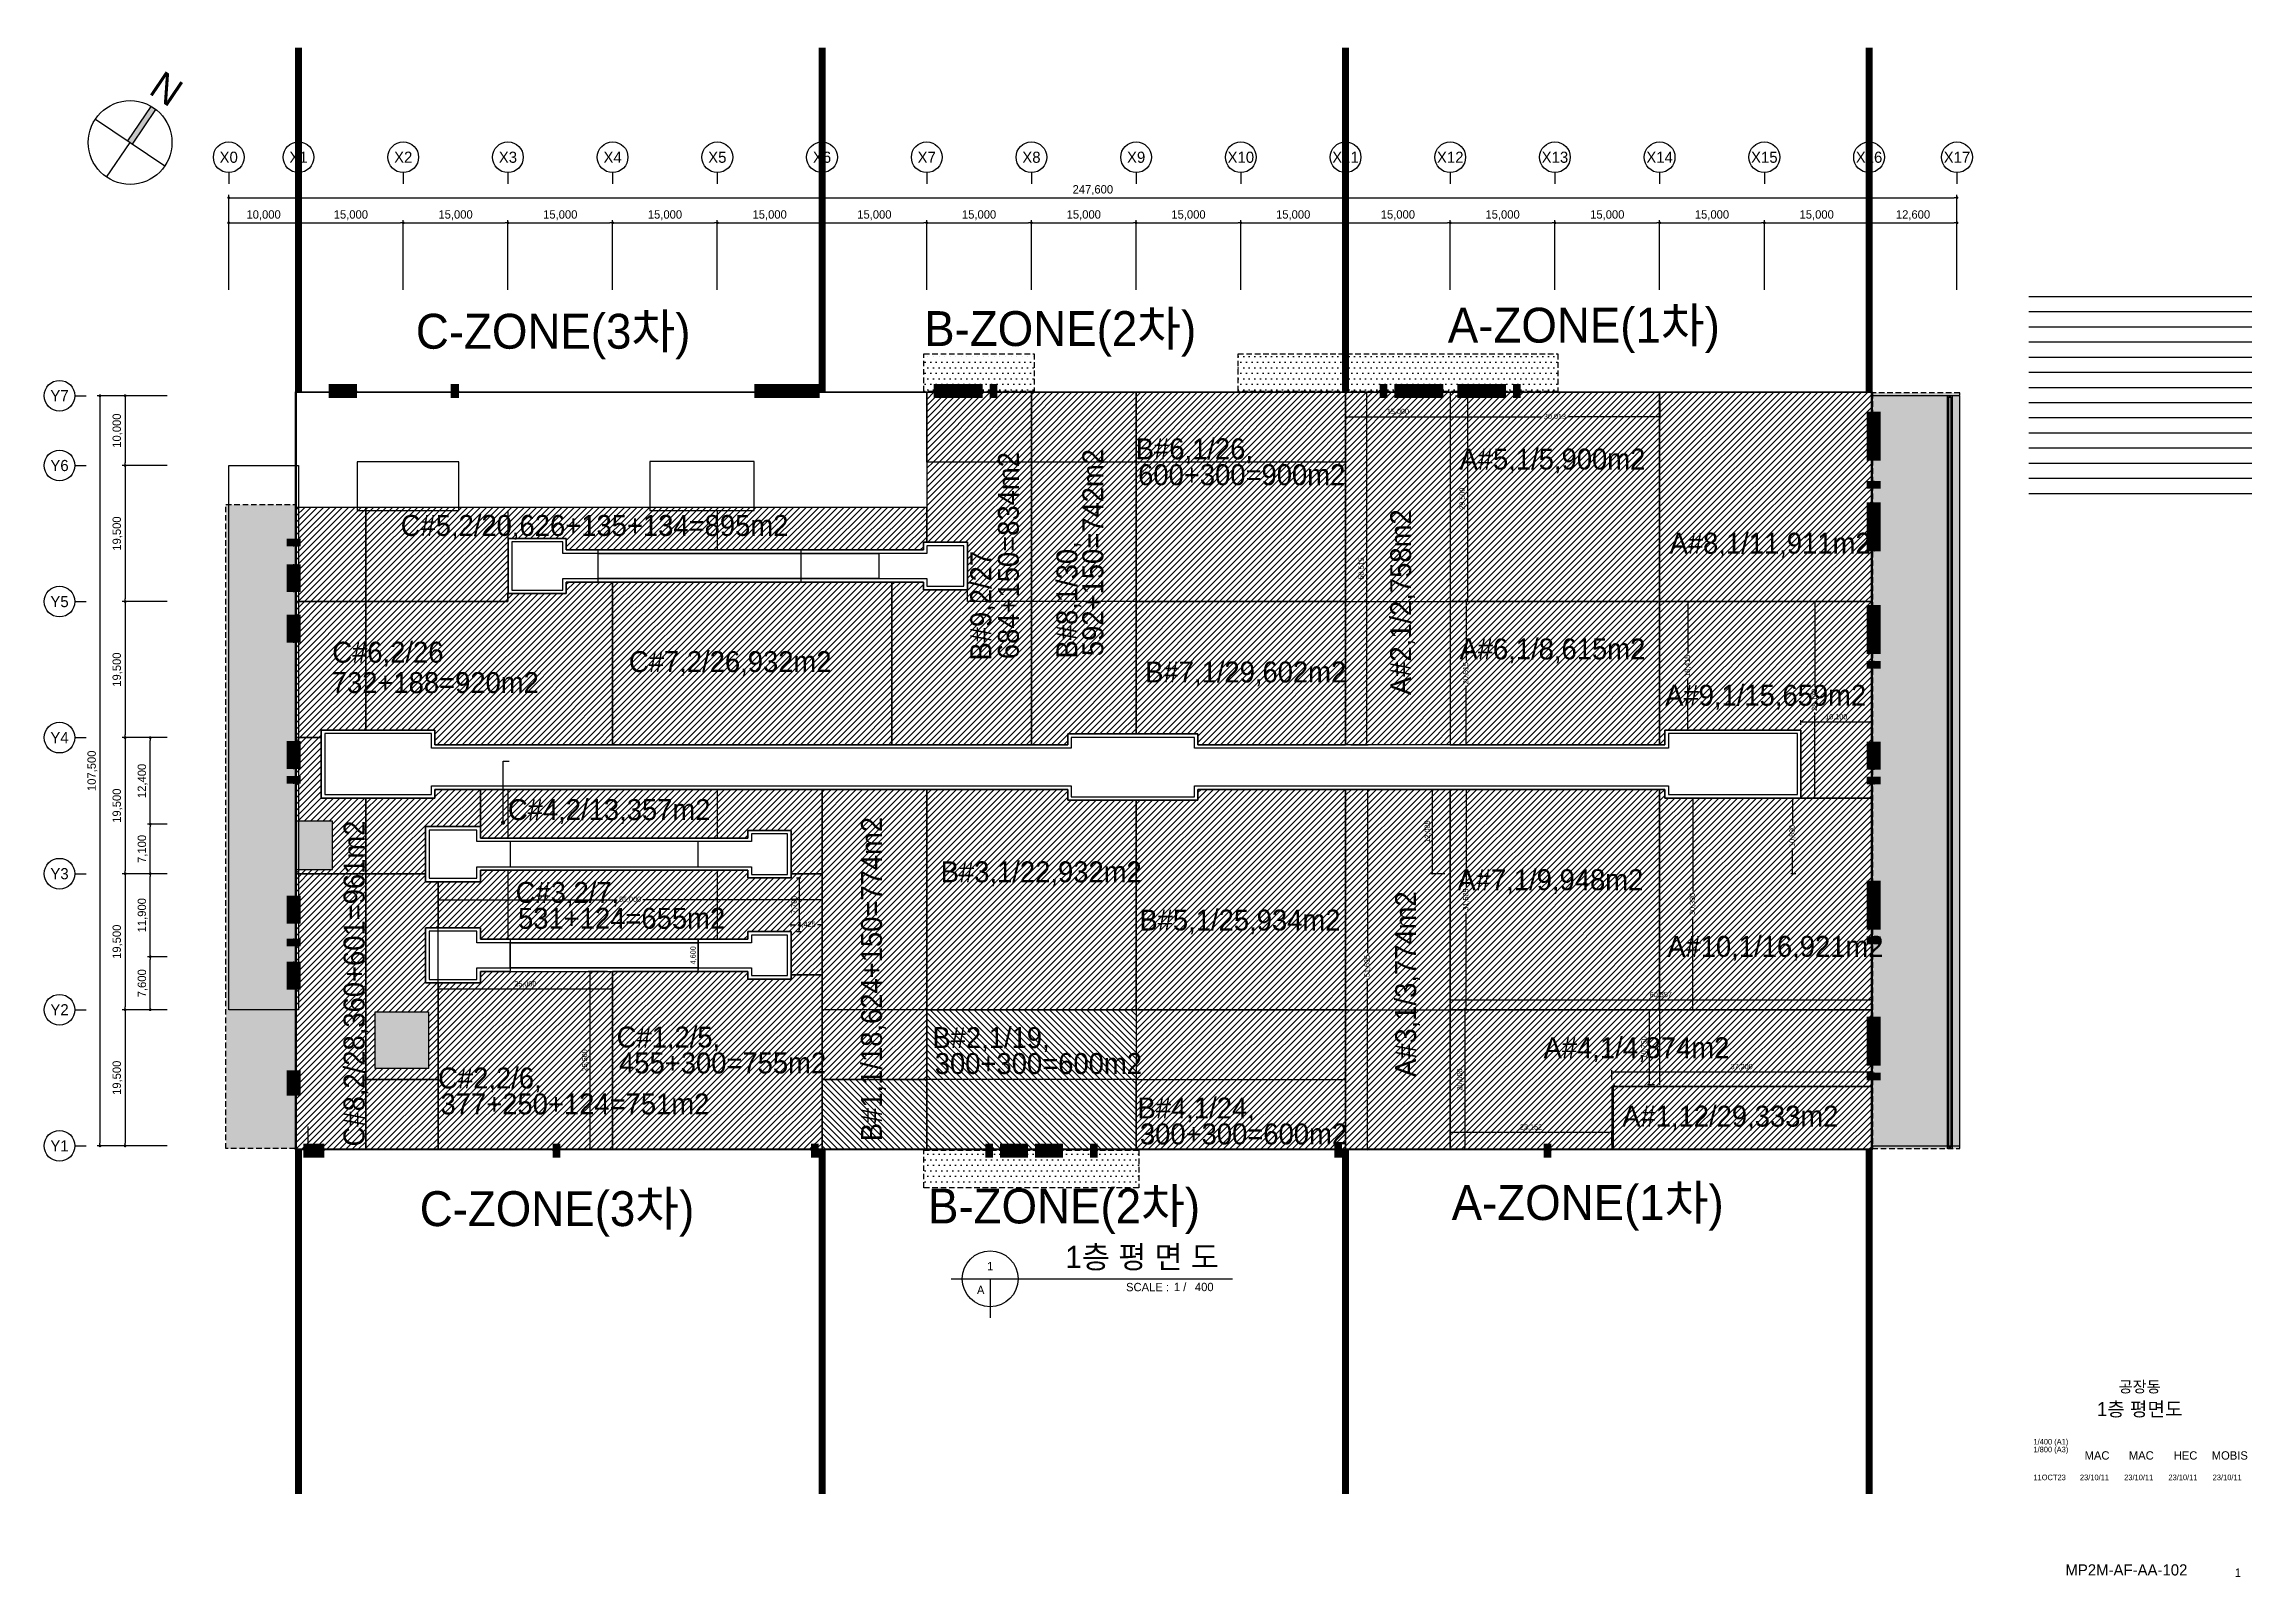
# Model space of a CAD drawing. Header units: millimetres. Extents: x -615932 to -299648, y 55686 to 275350.
import ezdxf
from ezdxf.enums import TextEntityAlignment as Align

# ---------------------------------------------------------------- set-up
doc = ezdxf.new("R2010")
doc.units = ezdxf.units.MM
doc.header["$LTSCALE"] = 400
doc.linetypes.add('DH-HID', pattern=[3, 2, -1])
doc.layers.get('DEFPOINTS').update_dxf_attribs({"color": 140})
for name, color, linetype in [('!XRS', 7, 'Continuous'), ('0-초평탄', 30, 'Continuous'), ('A-BUBBLE', 6, 'Continuous'), ('A-DIM', 7, 'Continuous'), ('A-TAG', 6, 'Continuous'), ('A-TEXT_1', 3, 'Continuous'), ('AA_LEAD', 7, 'Continuous'), ('AA_SYMB', 7, 'Continuous'), ('CANOPY', 9, 'DH-HID'), ('CURB', 7, 'Continuous'), ('GA_TEXT', 3, 'Continuous'), ('REV_1', 4, 'Continuous'), ('Title', 7, 'Continuous'), ('우레탄방수', 7, 'Continuous')]:
    doc.layers.add(name, color=color, linetype=linetype)
doc.layers.add('AREA', color=152, linetype='Continuous', plot=False)
doc.styles.get("Standard").update_dxf_attribs({"font": ''})
doc.styles.add('돋움', font='Dotum.ttf')
doc.styles.add('현대하모니L', font='')
doc.styles.add('현대하모니M', font='')
doc.styles.get('Standard').set_extended_font_data('현대하모니 L')
doc.styles.get('현대하모니L').set_extended_font_data('현대하모니 L')
doc.styles.get('현대하모니M').set_extended_font_data('현대하모니 M')
doc.dimstyles.new('ISO-25', dxfattribs={"dimtxt": 2.5, "dimasz": 2.5, "dimexe": 1.25, "dimexo": 0.625, "dimtad": 1, "dimtxsty": 'Standard', "dimcen": 2.5, "dimadec": 0, "dimazin": 0, "dimtfac": 1, "dimtmove": 0, "dimatfit": 3, "dimfxl": 1, "dimarcsym": 0})
doc.dimstyles.new('MAC_DIM', dxfattribs={"dimscale": 250, "dimtxt": 3, "dimasz": 1, "dimexe": 1, "dimexo": 3, "dimgap": 1, "dimtad": 1, "dimdec": 0, "dimzin": 0, "dimdsep": 46, "dimlunit": 6, "dimtxsty": '현대하모니L', "dimblk1": 'DOT', "dimblk2": 'DOT', "dimsah": 1, "dimcen": 0, "dimclrt": 3, "dimadec": 0, "dimazin": 0, "dimtfac": 0.666667, "dimtdec": 0, "dimtix": 1, "dimtmove": 2, "dimatfit": 3, "dimldrblk": 'DOT', "dimfxl": 1, "dimtolj": 1, "dimtzin": 0, "dimarcsym": 0})
pattern_1 = [(0, (-594491.3, 117060.4), (396.875, 793.75), [0, -793.75])]

msp = doc.modelspace()

# ---------------------------------------------------------------- texts
at = {"layer": '0-초평탄', "color": 0, "ltscale": 0.1, "style": '돋움'}
for s, height, p in [('C-ZONE(3차)', 5000, (-562679.528, 231701.26, -145.684)), ('B-ZONE(2차)', 5000, (-489855.992, 232085.954, -145.684)), ('A-ZONE(1차)', 5000, (-414840.545, 232570.801, -145.684)), ('B#6,1/26,', 3000, (-459546.359, 215851.947, -145.684)), ('600+300=900m2', 3000, (-459204.285, 212138.699, -145.684)), ('A#5,1/5,900m2', 3000, (-413163.506, 214384.407, -145.684)), ('C#5,2/20,626+135+134=895m2', 3000, (-564846.355, 204868.796, -145.684)), ('A#8,1/11,911m2', 3000, (-383069.055, 202326.913, -145.684)), ('C#6,2/26', 3000, (-574646.64, 186702.507, -145.684)), ('A#6,1/8,615m2', 3000, (-413163.513, 187169.573, -145.684)), ('C#7,2/26,932m2', 3000, (-532150.327, 185357.859, -145.684)), ('B#7,1/29,602m2', 3000, (-458189.061, 183866.505, -145.684)), ('732+188=920m2', 3000, (-574736.536, 182347.135, -145.684)), ('A#9,1/15,659m2', 3000, (-383700.234, 180533.125, -145.684)), ('C#4,2/13,357m2', 3000, (-549491.261, 164142.496, -145.684)), ('B#3,1/22,932m2', 3000, (-487490.749, 155231.143, -145.684)), ('C#3,2/7,', 3000, (-548383.372, 152281.005, -145.684)), ('A#7,1/9,948m2', 3000, (-413448.262, 154097.093, -145.684)), ('531+124=655m2', 3000, (-548041.297, 148567.756, -145.684)), ('B#5,1/25,934m2', 3000, (-459021.082, 148317.011, -145.684)), ('A#10,1/16,921m2', 3000, (-383399.465, 144545.892, -145.684)), ('C#1,2/5,', 3000, (-533912.993, 131548.976, -145.684)), ('B#2,1/19,', 3000, (-488678.101, 131467.396, -145.684)), ('A#4,1/4,874m2', 3000, (-401122.04, 130018.436, -145.684)), ('455+300=755m2', 3000, (-533570.919, 127835.728, -145.684)), ('300+300=600m2', 3000, (-488336.026, 127754.148, -145.684)), ('C#2,2/6,', 3000, (-559491.261, 125677.725, -145.684)), ('377+250+124=751m2', 3000, (-559149.186, 121964.477, -145.684)), ('B#4,1/24,', 3000, (-459291.261, 121377.725, -145.684)), ('A#1,12/29,333m2', 3000, (-389854.018, 120213.788, -145.684)), ('300+300=600m2', 3000, (-458949.186, 117664.477, -145.684)), ('C-ZONE(3차)', 5000, (-562128.788, 105954.701, -145.684)), ('B-ZONE(2차)', 5000, (-489305.252, 106339.395, -145.684)), ('A-ZONE(1차)', 5000, (-414289.805, 106824.242, -145.684))]:
    msp.add_text(s, height=height, dxfattribs=at).set_placement(p)
for s, p in [('684+150=834m2', (-476291.023, 187204.382, -119.967)), ('592+150=742m2', (-464192.013, 187642.031, -119.967)), ('A#2,1/2,758m2', (-420093.207, 182061.109, -145.684)), ('B#9,2/27', (-480244.271, 187009.854, -145.684)), ('B#8,1/30,', (-467905.261, 187299.956, -119.967)), ('C#8,2/28,360+601=961m2', (-570029.821, 117377.183, -145.684)), ('B#1,1/18,624+150=774m2', (-495902.647, 118121.543, -145.684)), ('A#3,1/3,774m2', (-419381.881, 127315.129, -145.684))]:
    msp.add_text(s, height=3000, rotation=90, dxfattribs=at).set_placement(p)
at = {"layer": 'GA_TEXT', "color": 2}
for s, height, style, p in [('공장동', 1600, '현대하모니L', (-315717.362, 82927.217)), ('1층 평면도', 2000, '현대하모니L', (-315717.362, 79727.217)), ('MAC', 1200, '현대하모니L', (-321827.033, 73085.66)), ('MAC', 1200, '현대하모니L', (-315487.811, 73085.66)), ('HEC', 1200, '현대하모니L', (-309148.59, 73085.66)), ('MOBIS', 1200, '현대하모니L', (-302809.368, 73085.66)), ('MP2M-AF-AA-102', 1600, '현대하모니M', (-317619.173, 56685.184)), ('1', 1200, '현대하모니L', (-301647.959, 56285.66))]:
    msp.add_text(s, height=height, dxfattribs=dict(at, style=style)).set_placement(p, align=Align.MIDDLE_CENTER)
at = {"layer": 'GA_TEXT', "color": 2, "style": '현대하모니L'}
for s, p in [('1/400 (A1)', (-330937.64, 75057.303)), ('1/800 (A3)', (-330937.64, 73940.893)), ('11OCT23', (-330937.64, 69940.893)), ('23/10/11', (-324276.017, 69940.893)), ('23/10/11', (-317936.796, 69940.893)), ('23/10/11', (-311597.574, 69940.893)), ('23/10/11', (-305258.353, 69940.893))]:
    msp.add_text(s, height=800, dxfattribs=at).set_placement(p, align=Align.MIDDLE_LEFT)

# ---------------------------------------------------------------- blocks, each defined once
blk = doc.blocks.new('*U3')
at = {"layer": 'Title'}
for p, q in [((-700, 0), (4337, 0)), ((0, 0), (0, -700))]:
    blk.add_line(p, q, dxfattribs=at)
blk.add_circle((0, 0), 500, dxfattribs=at)
at = {"layer": 'Title', "color": 3, "style": '현대하모니L'}
for s, p in [('SCALE : ', (2433, -224)), ('1 /', (3289, -222))]:
    blk.add_text(s, height=150, rotation=0, dxfattribs=at).set_placement(p)
at = {"layer": 'Title', "color": 3}
blk.add_attdef('도면명', text='', height=400, dxfattribs=at).set_placement((750, 70), align=Align.BOTTOM_LEFT)
blk.add_attdef('1', text='', height=150, dxfattribs=at).set_placement((0, 150), align=Align.CENTER)
blk.add_attdef('A', text='', height=150, dxfattribs=at).set_placement((-170, -200), align=Align.MIDDLE_CENTER)
blk.add_attdef('100', (3666, -222), '', height=150, dxfattribs=at)
blk = doc.blocks.new('S.0.NORT')
at = {"layer": 'AA_SYMB'}
h = blk.add_hatch(color=256, dxfattribs=at)
h.dxf.hatch_style = 1
h.paths.add_polyline_path([(0.5, 7.48, 0.03337), (-0.5, 7.48), (-0.5, 0), (0.5, 0)])
for p, q in [((-0.5, 0), (-0.5, 7.48)), ((0.5, 0), (0.5, 7.48)), ((-7.5, 0), (7.5, 0)), ((0, -7.5), (0, 0))]:
    blk.add_line(p, q, dxfattribs=at)
blk.add_circle((0, 0), 7.5, dxfattribs=at)
at = {"layer": 'AA_SYMB', "style": '현대하모니L'}
blk.add_text('N', height=5, dxfattribs=at).set_placement((0, 11.63), align=Align.MIDDLE_CENTER)
blk = doc.blocks.new('DOT')
at = {"linetype": 'ByBlock'}
blk.add_line((-0.5, 0), (-1, 0), dxfattribs=at)
at = {"linetype": 'ByBlock', "const_width": 0.5}
blk.add_lwpolyline([(-0.25, 0, 1), (0.25, 0, 1)], format="xyb", close=True, dxfattribs=at)
blk = doc.blocks.new('*D267')
at = {"layer": 'A-DIM', "lineweight": -2, "transparency": 16777216}
for p, q in [((-598332, 224960), (-608332, 224960)), ((-607932, 224560), (-607932, 117860)), ((-598332, 117460), (-608332, 117460))]:
    blk.add_line(p, q, dxfattribs=at)
at = {"layer": 'DEFPOINTS', "color": 0, "transparency": 16777216}
for p in [(-597132, 224960), (-607932, 117460), (-597132, 117460)]:
    blk.add_point(p, dxfattribs=at)
at = {"layer": 'A-DIM', "lineweight": -2, "transparency": 16777216, "xscale": 400, "yscale": 400, "zscale": 400}
for p, rotation in [((-607932, 224960), 90), ((-607932, 117460), 270)]:
    blk.add_blockref('DOT', p, dxfattribs=dict(at, rotation=rotation))
at = {"layer": 'A-DIM', "color": 3, "transparency": 16777216, "insert": (-609022, 171210), "char_height": 1200, "attachment_point": 5, "rotation": 90, "style": '현대하모니L'}
blk.add_mtext('\\A1;107,500', dxfattribs=at)
blk = doc.blocks.new('_Dot')
at = {"color": 0, "linetype": 'ByBlock', "lineweight": -2}
blk.add_line((-0.5, 0), (-1, 0), dxfattribs=at)
at = {"color": 0, "linetype": 'ByBlock', "const_width": 0.5}
blk.add_lwpolyline([(-0.25, 0, 1), (0.25, 0, 1)], format="xyb", close=True, dxfattribs=at)
blk = doc.blocks.new('*D268')
at = {"layer": 'A-DIM', "lineweight": -2, "transparency": 16777216}
for p, q in [((-598332, 224960), (-604732, 224960)), ((-604332, 224560), (-604332, 215360)), ((-598332, 214960), (-604732, 214960))]:
    blk.add_line(p, q, dxfattribs=at)
at = {"layer": 'DEFPOINTS', "color": 0, "transparency": 16777216}
for p in [(-597132, 224960), (-604332, 214960), (-597132, 214960)]:
    blk.add_point(p, dxfattribs=at)
at = {"layer": 'A-DIM', "lineweight": -2, "transparency": 16777216, "xscale": 400, "yscale": 400, "zscale": 400}
for p, rotation in [((-604332, 224960), 90), ((-604332, 214960), 270)]:
    blk.add_blockref('DOT', p, dxfattribs=dict(at, rotation=rotation))
at = {"layer": 'A-DIM', "color": 3, "transparency": 16777216, "insert": (-605422, 219960), "char_height": 1200, "attachment_point": 5, "rotation": 90, "style": '현대하모니L'}
blk.add_mtext('\\A1;10,000', dxfattribs=at)
blk = doc.blocks.new('*U11')
at = {"layer": 'A-BUBBLE'}
blk.add_line((0, 4), (0, 0), dxfattribs=at)
blk.add_circle((0, 9.5), 5.5, dxfattribs=at)
at = {"layer": 'A-TEXT_1', "flags": 4}
blk.add_attdef('NO', text='', height=4, dxfattribs=at).set_placement((0, 9.5), align=Align.MIDDLE_CENTER)
blk = doc.blocks.new('*D269')
at = {"layer": 'A-DIM', "lineweight": -2, "transparency": 16777216}
for p, q in [((-598332, 214960), (-604732, 214960)), ((-604332, 214560), (-604332, 195860)), ((-598332, 195460), (-604732, 195460))]:
    blk.add_line(p, q, dxfattribs=at)
at = {"layer": 'DEFPOINTS', "color": 0, "transparency": 16777216}
for p in [(-597132, 214960), (-604332, 195460), (-597132, 195460)]:
    blk.add_point(p, dxfattribs=at)
at = {"layer": 'A-DIM', "lineweight": -2, "transparency": 16777216, "xscale": 400, "yscale": 400, "zscale": 400}
for p, rotation in [((-604332, 214960), 90), ((-604332, 195460), 270)]:
    blk.add_blockref('DOT', p, dxfattribs=dict(at, rotation=rotation))
at = {"layer": 'A-DIM', "color": 3, "transparency": 16777216, "insert": (-605422, 205210), "char_height": 1200, "attachment_point": 5, "rotation": 90, "style": '현대하모니L'}
blk.add_mtext('\\A1;19,500', dxfattribs=at)
blk = doc.blocks.new('*D270')
at = {"layer": 'A-DIM', "lineweight": -2, "transparency": 16777216}
for p, q in [((-598332, 195460), (-604732, 195460)), ((-604332, 195060), (-604332, 176360)), ((-598332, 175960), (-604732, 175960))]:
    blk.add_line(p, q, dxfattribs=at)
at = {"layer": 'DEFPOINTS', "color": 0, "transparency": 16777216}
for p in [(-597132, 195460), (-604332, 175960), (-597132, 175960)]:
    blk.add_point(p, dxfattribs=at)
at = {"layer": 'A-DIM', "lineweight": -2, "transparency": 16777216, "xscale": 400, "yscale": 400, "zscale": 400}
for p, rotation in [((-604332, 195460), 90), ((-604332, 175960), 270)]:
    blk.add_blockref('DOT', p, dxfattribs=dict(at, rotation=rotation))
at = {"layer": 'A-DIM', "color": 3, "transparency": 16777216, "insert": (-605422, 185710), "char_height": 1200, "attachment_point": 5, "rotation": 90, "style": '현대하모니L'}
blk.add_mtext('\\A1;19,500', dxfattribs=at)
blk = doc.blocks.new('*D271')
at = {"layer": 'A-DIM', "lineweight": -2, "transparency": 16777216}
for p, q in [((-598332, 175960), (-604732, 175960)), ((-604332, 175560), (-604332, 156860)), ((-598332, 156460), (-604732, 156460))]:
    blk.add_line(p, q, dxfattribs=at)
at = {"layer": 'DEFPOINTS', "color": 0, "transparency": 16777216}
for p in [(-597132, 175960), (-604332, 156460), (-597132, 156460)]:
    blk.add_point(p, dxfattribs=at)
at = {"layer": 'A-DIM', "lineweight": -2, "transparency": 16777216, "xscale": 400, "yscale": 400, "zscale": 400}
for p, rotation in [((-604332, 175960), 90), ((-604332, 156460), 270)]:
    blk.add_blockref('DOT', p, dxfattribs=dict(at, rotation=rotation))
at = {"layer": 'A-DIM', "color": 3, "transparency": 16777216, "insert": (-605422, 166210), "char_height": 1200, "attachment_point": 5, "rotation": 90, "style": '현대하모니L'}
blk.add_mtext('\\A1;19,500', dxfattribs=at)
blk = doc.blocks.new('*D272')
at = {"layer": 'A-DIM', "lineweight": -2, "transparency": 16777216}
for p, q in [((-598332, 156460), (-604732, 156460)), ((-604332, 156060), (-604332, 137360)), ((-598332, 136960), (-604732, 136960))]:
    blk.add_line(p, q, dxfattribs=at)
at = {"layer": 'DEFPOINTS', "color": 0, "transparency": 16777216}
for p in [(-597132, 156460), (-604332, 136960), (-597132, 136960)]:
    blk.add_point(p, dxfattribs=at)
at = {"layer": 'A-DIM', "lineweight": -2, "transparency": 16777216, "xscale": 400, "yscale": 400, "zscale": 400}
for p, rotation in [((-604332, 156460), 90), ((-604332, 136960), 270)]:
    blk.add_blockref('DOT', p, dxfattribs=dict(at, rotation=rotation))
at = {"layer": 'A-DIM', "color": 3, "transparency": 16777216, "insert": (-605422, 146710), "char_height": 1200, "attachment_point": 5, "rotation": 90, "style": '현대하모니L'}
blk.add_mtext('\\A1;19,500', dxfattribs=at)
blk = doc.blocks.new('*D273')
at = {"layer": 'A-DIM', "lineweight": -2, "transparency": 16777216}
for p, q in [((-598332, 136960), (-604732, 136960)), ((-604332, 136560), (-604332, 117860)), ((-598332, 117460), (-604732, 117460))]:
    blk.add_line(p, q, dxfattribs=at)
at = {"layer": 'DEFPOINTS', "color": 0, "transparency": 16777216}
for p in [(-597132, 136960), (-604332, 117460), (-597132, 117460)]:
    blk.add_point(p, dxfattribs=at)
at = {"layer": 'A-DIM', "lineweight": -2, "transparency": 16777216, "xscale": 400, "yscale": 400, "zscale": 400}
for p, rotation in [((-604332, 136960), 90), ((-604332, 117460), 270)]:
    blk.add_blockref('DOT', p, dxfattribs=dict(at, rotation=rotation))
at = {"layer": 'A-DIM', "color": 3, "transparency": 16777216, "insert": (-605422, 127210), "char_height": 1200, "attachment_point": 5, "rotation": 90, "style": '현대하모니L'}
blk.add_mtext('\\A1;19,500', dxfattribs=at)
blk = doc.blocks.new('*D274')
at = {"layer": 'A-DIM', "lineweight": -2, "transparency": 16777216}
for p, q in [((-589491, 240141), (-589491, 250141)), ((-579491, 240141), (-579491, 250141)), ((-589091, 249741), (-579891, 249741))]:
    blk.add_line(p, q, dxfattribs=at)
at = {"layer": 'DEFPOINTS', "color": 0, "transparency": 16777216}
for p in [(-579491, 249741), (-589491, 238941), (-579491, 238941)]:
    blk.add_point(p, dxfattribs=at)
at = {"layer": 'A-DIM', "lineweight": -2, "transparency": 16777216, "xscale": 400, "yscale": 400, "zscale": 400, "rotation": 180}
blk.add_blockref('DOT', (-589491, 249741), dxfattribs=at)
at = {"layer": 'A-DIM', "lineweight": -2, "transparency": 16777216, "xscale": 400, "yscale": 400, "zscale": 400}
blk.add_blockref('DOT', (-579491, 249741), dxfattribs=at)
at = {"layer": 'A-DIM', "color": 3, "transparency": 16777216, "insert": (-584491, 250831), "char_height": 1200, "attachment_point": 5, "style": '현대하모니L'}
blk.add_mtext('\\A1;10,000', dxfattribs=at)
blk = doc.blocks.new('*D275')
at = {"layer": 'A-DIM', "lineweight": -2, "transparency": 16777216}
for p, q in [((-579491, 240141), (-579491, 250141)), ((-564491, 240141), (-564491, 250141)), ((-579091, 249741), (-564891, 249741))]:
    blk.add_line(p, q, dxfattribs=at)
at = {"layer": 'DEFPOINTS', "color": 0, "transparency": 16777216}
for p in [(-564491, 249741), (-579491, 238941), (-564491, 238941)]:
    blk.add_point(p, dxfattribs=at)
at = {"layer": 'A-DIM', "lineweight": -2, "transparency": 16777216, "xscale": 400, "yscale": 400, "zscale": 400, "rotation": 180}
blk.add_blockref('DOT', (-579491, 249741), dxfattribs=at)
at = {"layer": 'A-DIM', "lineweight": -2, "transparency": 16777216, "xscale": 400, "yscale": 400, "zscale": 400}
blk.add_blockref('DOT', (-564491, 249741), dxfattribs=at)
at = {"layer": 'A-DIM', "color": 3, "transparency": 16777216, "insert": (-571991, 250831), "char_height": 1200, "attachment_point": 5, "style": '현대하모니L'}
blk.add_mtext('\\A1;15,000', dxfattribs=at)
blk = doc.blocks.new('*D276')
at = {"layer": 'A-DIM', "lineweight": -2, "transparency": 16777216}
for p, q in [((-564491, 240141), (-564491, 250141)), ((-549491, 240141), (-549491, 250141)), ((-564091, 249741), (-549891, 249741))]:
    blk.add_line(p, q, dxfattribs=at)
at = {"layer": 'DEFPOINTS', "color": 0, "transparency": 16777216}
for p in [(-549491, 249741), (-564491, 238941), (-549491, 238941)]:
    blk.add_point(p, dxfattribs=at)
at = {"layer": 'A-DIM', "lineweight": -2, "transparency": 16777216, "xscale": 400, "yscale": 400, "zscale": 400, "rotation": 180}
blk.add_blockref('DOT', (-564491, 249741), dxfattribs=at)
at = {"layer": 'A-DIM', "lineweight": -2, "transparency": 16777216, "xscale": 400, "yscale": 400, "zscale": 400}
blk.add_blockref('DOT', (-549491, 249741), dxfattribs=at)
at = {"layer": 'A-DIM', "color": 3, "transparency": 16777216, "insert": (-556991, 250831), "char_height": 1200, "attachment_point": 5, "style": '현대하모니L'}
blk.add_mtext('\\A1;15,000', dxfattribs=at)
blk = doc.blocks.new('*D277')
at = {"layer": 'A-DIM', "lineweight": -2, "transparency": 16777216}
for p, q in [((-549491, 240141), (-549491, 250141)), ((-534491, 240141), (-534491, 250141)), ((-549091, 249741), (-534891, 249741))]:
    blk.add_line(p, q, dxfattribs=at)
at = {"layer": 'DEFPOINTS', "color": 0, "transparency": 16777216}
for p in [(-534491, 249741), (-549491, 238941), (-534491, 238941)]:
    blk.add_point(p, dxfattribs=at)
at = {"layer": 'A-DIM', "lineweight": -2, "transparency": 16777216, "xscale": 400, "yscale": 400, "zscale": 400, "rotation": 180}
blk.add_blockref('DOT', (-549491, 249741), dxfattribs=at)
at = {"layer": 'A-DIM', "lineweight": -2, "transparency": 16777216, "xscale": 400, "yscale": 400, "zscale": 400}
blk.add_blockref('DOT', (-534491, 249741), dxfattribs=at)
at = {"layer": 'A-DIM', "color": 3, "transparency": 16777216, "insert": (-541991, 250831), "char_height": 1200, "attachment_point": 5, "style": '현대하모니L'}
blk.add_mtext('\\A1;15,000', dxfattribs=at)
blk = doc.blocks.new('*D278')
at = {"layer": 'A-DIM', "lineweight": -2, "transparency": 16777216}
for p, q in [((-534491, 240141), (-534491, 250141)), ((-519491, 240141), (-519491, 250141)), ((-534091, 249741), (-519891, 249741))]:
    blk.add_line(p, q, dxfattribs=at)
at = {"layer": 'DEFPOINTS', "color": 0, "transparency": 16777216}
for p in [(-519491, 249741), (-534491, 238941), (-519491, 238941)]:
    blk.add_point(p, dxfattribs=at)
at = {"layer": 'A-DIM', "lineweight": -2, "transparency": 16777216, "xscale": 400, "yscale": 400, "zscale": 400, "rotation": 180}
blk.add_blockref('DOT', (-534491, 249741), dxfattribs=at)
at = {"layer": 'A-DIM', "lineweight": -2, "transparency": 16777216, "xscale": 400, "yscale": 400, "zscale": 400}
blk.add_blockref('DOT', (-519491, 249741), dxfattribs=at)
at = {"layer": 'A-DIM', "color": 3, "transparency": 16777216, "insert": (-526991, 250831), "char_height": 1200, "attachment_point": 5, "style": '현대하모니L'}
blk.add_mtext('\\A1;15,000', dxfattribs=at)
blk = doc.blocks.new('*D279')
at = {"layer": 'A-DIM', "lineweight": -2, "transparency": 16777216}
for p, q in [((-519491, 240141), (-519491, 250141)), ((-504491, 240141), (-504491, 250141)), ((-519091, 249741), (-504891, 249741))]:
    blk.add_line(p, q, dxfattribs=at)
at = {"layer": 'DEFPOINTS', "color": 0, "transparency": 16777216}
for p in [(-504491, 249741), (-519491, 238941), (-504491, 238941)]:
    blk.add_point(p, dxfattribs=at)
at = {"layer": 'A-DIM', "lineweight": -2, "transparency": 16777216, "xscale": 400, "yscale": 400, "zscale": 400, "rotation": 180}
blk.add_blockref('DOT', (-519491, 249741), dxfattribs=at)
at = {"layer": 'A-DIM', "lineweight": -2, "transparency": 16777216, "xscale": 400, "yscale": 400, "zscale": 400}
blk.add_blockref('DOT', (-504491, 249741), dxfattribs=at)
at = {"layer": 'A-DIM', "color": 3, "transparency": 16777216, "insert": (-511991, 250831), "char_height": 1200, "attachment_point": 5, "style": '현대하모니L'}
blk.add_mtext('\\A1;15,000', dxfattribs=at)
blk = doc.blocks.new('*D280')
at = {"layer": 'A-DIM', "lineweight": -2, "transparency": 16777216}
for p, q in [((-504491, 240141), (-504491, 250141)), ((-489491, 240141), (-489491, 250141)), ((-504091, 249741), (-489891, 249741))]:
    blk.add_line(p, q, dxfattribs=at)
at = {"layer": 'DEFPOINTS', "color": 0, "transparency": 16777216}
for p in [(-489491, 249741), (-504491, 238941), (-489491, 238941)]:
    blk.add_point(p, dxfattribs=at)
at = {"layer": 'A-DIM', "lineweight": -2, "transparency": 16777216, "xscale": 400, "yscale": 400, "zscale": 400, "rotation": 180}
blk.add_blockref('DOT', (-504491, 249741), dxfattribs=at)
at = {"layer": 'A-DIM', "lineweight": -2, "transparency": 16777216, "xscale": 400, "yscale": 400, "zscale": 400}
blk.add_blockref('DOT', (-489491, 249741), dxfattribs=at)
at = {"layer": 'A-DIM', "color": 3, "transparency": 16777216, "insert": (-496991, 250831), "char_height": 1200, "attachment_point": 5, "style": '현대하모니L'}
blk.add_mtext('\\A1;15,000', dxfattribs=at)
blk = doc.blocks.new('*D281')
at = {"layer": 'A-DIM', "lineweight": -2, "transparency": 16777216}
for p, q in [((-489491, 240141), (-489491, 250141)), ((-474491, 240141), (-474491, 250141)), ((-489091, 249741), (-474891, 249741))]:
    blk.add_line(p, q, dxfattribs=at)
at = {"layer": 'DEFPOINTS', "color": 0, "transparency": 16777216}
for p in [(-474491, 249741), (-489491, 238941), (-474491, 238941)]:
    blk.add_point(p, dxfattribs=at)
at = {"layer": 'A-DIM', "lineweight": -2, "transparency": 16777216, "xscale": 400, "yscale": 400, "zscale": 400, "rotation": 180}
blk.add_blockref('DOT', (-489491, 249741), dxfattribs=at)
at = {"layer": 'A-DIM', "lineweight": -2, "transparency": 16777216, "xscale": 400, "yscale": 400, "zscale": 400}
blk.add_blockref('DOT', (-474491, 249741), dxfattribs=at)
at = {"layer": 'A-DIM', "color": 3, "transparency": 16777216, "insert": (-481991, 250831), "char_height": 1200, "attachment_point": 5, "style": '현대하모니L'}
blk.add_mtext('\\A1;15,000', dxfattribs=at)
blk = doc.blocks.new('*D282')
at = {"layer": 'A-DIM', "lineweight": -2, "transparency": 16777216}
for p, q in [((-474491, 240141), (-474491, 250141)), ((-459491, 240141), (-459491, 250141)), ((-474091, 249741), (-459891, 249741))]:
    blk.add_line(p, q, dxfattribs=at)
at = {"layer": 'DEFPOINTS', "color": 0, "transparency": 16777216}
for p in [(-459491, 249741), (-474491, 238941), (-459491, 238941)]:
    blk.add_point(p, dxfattribs=at)
at = {"layer": 'A-DIM', "lineweight": -2, "transparency": 16777216, "xscale": 400, "yscale": 400, "zscale": 400, "rotation": 180}
blk.add_blockref('DOT', (-474491, 249741), dxfattribs=at)
at = {"layer": 'A-DIM', "lineweight": -2, "transparency": 16777216, "xscale": 400, "yscale": 400, "zscale": 400}
blk.add_blockref('DOT', (-459491, 249741), dxfattribs=at)
at = {"layer": 'A-DIM', "color": 3, "transparency": 16777216, "insert": (-466991, 250831), "char_height": 1200, "attachment_point": 5, "style": '현대하모니L'}
blk.add_mtext('\\A1;15,000', dxfattribs=at)
blk = doc.blocks.new('*D283')
at = {"layer": 'A-DIM', "lineweight": -2, "transparency": 16777216}
for p, q in [((-459491, 240141), (-459491, 250141)), ((-444491, 240141), (-444491, 250141)), ((-459091, 249741), (-444891, 249741))]:
    blk.add_line(p, q, dxfattribs=at)
at = {"layer": 'DEFPOINTS', "color": 0, "transparency": 16777216}
for p in [(-444491, 249741), (-459491, 238941), (-444491, 238941)]:
    blk.add_point(p, dxfattribs=at)
at = {"layer": 'A-DIM', "lineweight": -2, "transparency": 16777216, "xscale": 400, "yscale": 400, "zscale": 400, "rotation": 180}
blk.add_blockref('DOT', (-459491, 249741), dxfattribs=at)
at = {"layer": 'A-DIM', "lineweight": -2, "transparency": 16777216, "xscale": 400, "yscale": 400, "zscale": 400}
blk.add_blockref('DOT', (-444491, 249741), dxfattribs=at)
at = {"layer": 'A-DIM', "color": 3, "transparency": 16777216, "insert": (-451991, 250831), "char_height": 1200, "attachment_point": 5, "style": '현대하모니L'}
blk.add_mtext('\\A1;15,000', dxfattribs=at)
blk = doc.blocks.new('*D259')
at = {"layer": 'A-DIM', "lineweight": -2, "transparency": 16777216}
for p, q in [((-444491, 240141), (-444491, 250141)), ((-429491, 240141), (-429491, 250141)), ((-444091, 249741), (-429891, 249741))]:
    blk.add_line(p, q, dxfattribs=at)
at = {"layer": 'DEFPOINTS', "color": 0, "transparency": 16777216}
for p in [(-429491, 249741), (-444491, 238941), (-429491, 238941)]:
    blk.add_point(p, dxfattribs=at)
at = {"layer": 'A-DIM', "lineweight": -2, "transparency": 16777216, "xscale": 400, "yscale": 400, "zscale": 400, "rotation": 180}
blk.add_blockref('DOT', (-444491, 249741), dxfattribs=at)
at = {"layer": 'A-DIM', "lineweight": -2, "transparency": 16777216, "xscale": 400, "yscale": 400, "zscale": 400}
blk.add_blockref('DOT', (-429491, 249741), dxfattribs=at)
at = {"layer": 'A-DIM', "color": 3, "transparency": 16777216, "insert": (-436991, 250831), "char_height": 1200, "attachment_point": 5, "style": '현대하모니L'}
blk.add_mtext('\\A1;15,000', dxfattribs=at)
blk = doc.blocks.new('*D260')
at = {"layer": 'A-DIM', "lineweight": -2, "transparency": 16777216}
for p, q in [((-429491, 240141), (-429491, 250141)), ((-414491, 240141), (-414491, 250141)), ((-429091, 249741), (-414891, 249741))]:
    blk.add_line(p, q, dxfattribs=at)
at = {"layer": 'DEFPOINTS', "color": 0, "transparency": 16777216}
for p in [(-414491, 249741), (-429491, 238941), (-414491, 238941)]:
    blk.add_point(p, dxfattribs=at)
at = {"layer": 'A-DIM', "lineweight": -2, "transparency": 16777216, "xscale": 400, "yscale": 400, "zscale": 400, "rotation": 180}
blk.add_blockref('DOT', (-429491, 249741), dxfattribs=at)
at = {"layer": 'A-DIM', "lineweight": -2, "transparency": 16777216, "xscale": 400, "yscale": 400, "zscale": 400}
blk.add_blockref('DOT', (-414491, 249741), dxfattribs=at)
at = {"layer": 'A-DIM', "color": 3, "transparency": 16777216, "insert": (-421991, 250831), "char_height": 1200, "attachment_point": 5, "style": '현대하모니L'}
blk.add_mtext('\\A1;15,000', dxfattribs=at)
blk = doc.blocks.new('*D261')
at = {"layer": 'A-DIM', "lineweight": -2, "transparency": 16777216}
for p, q in [((-414491, 240141), (-414491, 250141)), ((-399491, 240141), (-399491, 250141)), ((-414091, 249741), (-399891, 249741))]:
    blk.add_line(p, q, dxfattribs=at)
at = {"layer": 'DEFPOINTS', "color": 0, "transparency": 16777216}
for p in [(-399491, 249741), (-414491, 238941), (-399491, 238941)]:
    blk.add_point(p, dxfattribs=at)
at = {"layer": 'A-DIM', "lineweight": -2, "transparency": 16777216, "xscale": 400, "yscale": 400, "zscale": 400, "rotation": 180}
blk.add_blockref('DOT', (-414491, 249741), dxfattribs=at)
at = {"layer": 'A-DIM', "lineweight": -2, "transparency": 16777216, "xscale": 400, "yscale": 400, "zscale": 400}
blk.add_blockref('DOT', (-399491, 249741), dxfattribs=at)
at = {"layer": 'A-DIM', "color": 3, "transparency": 16777216, "insert": (-406991, 250831), "char_height": 1200, "attachment_point": 5, "style": '현대하모니L'}
blk.add_mtext('\\A1;15,000', dxfattribs=at)
blk = doc.blocks.new('*D262')
at = {"layer": 'A-DIM', "lineweight": -2, "transparency": 16777216}
for p, q in [((-399491, 240141), (-399491, 250141)), ((-384491, 240141), (-384491, 250141)), ((-399091, 249741), (-384891, 249741))]:
    blk.add_line(p, q, dxfattribs=at)
at = {"layer": 'DEFPOINTS', "color": 0, "transparency": 16777216}
for p in [(-384491, 249741), (-399491, 238941), (-384491, 238941)]:
    blk.add_point(p, dxfattribs=at)
at = {"layer": 'A-DIM', "lineweight": -2, "transparency": 16777216, "xscale": 400, "yscale": 400, "zscale": 400, "rotation": 180}
blk.add_blockref('DOT', (-399491, 249741), dxfattribs=at)
at = {"layer": 'A-DIM', "lineweight": -2, "transparency": 16777216, "xscale": 400, "yscale": 400, "zscale": 400}
blk.add_blockref('DOT', (-384491, 249741), dxfattribs=at)
at = {"layer": 'A-DIM', "color": 3, "transparency": 16777216, "insert": (-391991, 250831), "char_height": 1200, "attachment_point": 5, "style": '현대하모니L'}
blk.add_mtext('\\A1;15,000', dxfattribs=at)
blk = doc.blocks.new('*D263')
at = {"layer": 'A-DIM', "lineweight": -2, "transparency": 16777216}
for p, q in [((-384491, 240141), (-384491, 250141)), ((-369491, 240141), (-369491, 250141)), ((-384091, 249741), (-369891, 249741))]:
    blk.add_line(p, q, dxfattribs=at)
at = {"layer": 'DEFPOINTS', "color": 0, "transparency": 16777216}
for p in [(-369491, 249741), (-384491, 238941), (-369491, 238941)]:
    blk.add_point(p, dxfattribs=at)
at = {"layer": 'A-DIM', "lineweight": -2, "transparency": 16777216, "xscale": 400, "yscale": 400, "zscale": 400, "rotation": 180}
blk.add_blockref('DOT', (-384491, 249741), dxfattribs=at)
at = {"layer": 'A-DIM', "lineweight": -2, "transparency": 16777216, "xscale": 400, "yscale": 400, "zscale": 400}
blk.add_blockref('DOT', (-369491, 249741), dxfattribs=at)
at = {"layer": 'A-DIM', "color": 3, "transparency": 16777216, "insert": (-376991, 250831), "char_height": 1200, "attachment_point": 5, "style": '현대하모니L'}
blk.add_mtext('\\A1;15,000', dxfattribs=at)
blk = doc.blocks.new('*D264')
at = {"layer": 'A-DIM', "lineweight": -2, "transparency": 16777216}
for p, q in [((-369491, 240141), (-369491, 250141)), ((-354491, 240141), (-354491, 250141)), ((-369091, 249741), (-354891, 249741))]:
    blk.add_line(p, q, dxfattribs=at)
at = {"layer": 'DEFPOINTS', "color": 0, "transparency": 16777216}
for p in [(-354491, 249741), (-369491, 238941), (-354491, 238941)]:
    blk.add_point(p, dxfattribs=at)
at = {"layer": 'A-DIM', "lineweight": -2, "transparency": 16777216, "xscale": 400, "yscale": 400, "zscale": 400, "rotation": 180}
blk.add_blockref('DOT', (-369491, 249741), dxfattribs=at)
at = {"layer": 'A-DIM', "lineweight": -2, "transparency": 16777216, "xscale": 400, "yscale": 400, "zscale": 400}
blk.add_blockref('DOT', (-354491, 249741), dxfattribs=at)
at = {"layer": 'A-DIM', "color": 3, "transparency": 16777216, "insert": (-361991, 250831), "char_height": 1200, "attachment_point": 5, "style": '현대하모니L'}
blk.add_mtext('\\A1;15,000', dxfattribs=at)
blk = doc.blocks.new('*D265')
at = {"layer": 'A-DIM', "lineweight": -2, "transparency": 16777216}
for p, q in [((-354491, 240141), (-354491, 250141)), ((-341891, 240141), (-341891, 250141)), ((-354091, 249741), (-342291, 249741))]:
    blk.add_line(p, q, dxfattribs=at)
at = {"layer": 'DEFPOINTS', "color": 0, "transparency": 16777216}
for p in [(-341891, 249741), (-354491, 238941), (-341891, 238941)]:
    blk.add_point(p, dxfattribs=at)
at = {"layer": 'A-DIM', "lineweight": -2, "transparency": 16777216, "xscale": 400, "yscale": 400, "zscale": 400, "rotation": 180}
blk.add_blockref('DOT', (-354491, 249741), dxfattribs=at)
at = {"layer": 'A-DIM', "lineweight": -2, "transparency": 16777216, "xscale": 400, "yscale": 400, "zscale": 400}
blk.add_blockref('DOT', (-341891, 249741), dxfattribs=at)
at = {"layer": 'A-DIM', "color": 3, "transparency": 16777216, "insert": (-348191, 250831), "char_height": 1200, "attachment_point": 5, "style": '현대하모니L'}
blk.add_mtext('\\A1;12,600', dxfattribs=at)
blk = doc.blocks.new('*D266')
at = {"layer": 'A-DIM', "lineweight": -2, "transparency": 16777216}
for p, q in [((-589491, 240141), (-589491, 253741)), ((-589091, 253341), (-342291, 253341)), ((-341891, 240141), (-341891, 253741))]:
    blk.add_line(p, q, dxfattribs=at)
at = {"layer": 'DEFPOINTS', "color": 0, "transparency": 16777216}
for p in [(-341891, 253341), (-589491, 238941), (-341891, 238941)]:
    blk.add_point(p, dxfattribs=at)
at = {"layer": 'A-DIM', "lineweight": -2, "transparency": 16777216, "xscale": 400, "yscale": 400, "zscale": 400, "rotation": 180}
blk.add_blockref('DOT', (-589491, 253341), dxfattribs=at)
at = {"layer": 'A-DIM', "lineweight": -2, "transparency": 16777216, "xscale": 400, "yscale": 400, "zscale": 400}
blk.add_blockref('DOT', (-341891, 253341), dxfattribs=at)
at = {"layer": 'A-DIM', "color": 3, "transparency": 16777216, "insert": (-465691, 254431), "char_height": 1200, "attachment_point": 5, "style": '현대하모니L'}
blk.add_mtext('\\A1;247,600', dxfattribs=at)
blk = doc.blocks.new('*D290')
at = {"layer": 'A-DIM', "lineweight": -2, "transparency": 16777216}
for p, q in [((-598332, 144560), (-601132, 144560)), ((-600732, 137360), (-600732, 144160)), ((-598332, 136960), (-601132, 136960))]:
    blk.add_line(p, q, dxfattribs=at)
at = {"layer": 'DEFPOINTS', "color": 0, "transparency": 16777216}
for p in [(-600732, 144560), (-597132, 144560), (-597132, 136960)]:
    blk.add_point(p, dxfattribs=at)
at = {"layer": 'A-DIM', "lineweight": -2, "transparency": 16777216, "xscale": 400, "yscale": 400, "zscale": 400}
for p, rotation in [((-600732, 144560), 90), ((-600732, 136960), 270)]:
    blk.add_blockref('DOT', p, dxfattribs=dict(at, rotation=rotation))
at = {"layer": 'A-DIM', "color": 3, "transparency": 16777216, "insert": (-601822, 140760), "char_height": 1200, "attachment_point": 5, "rotation": 90, "style": '현대하모니L'}
blk.add_mtext('\\A1;7,600', dxfattribs=at)
blk = doc.blocks.new('*D291')
at = {"layer": 'A-DIM', "lineweight": -2, "transparency": 16777216}
for p, q in [((-598332, 156460), (-601132, 156460)), ((-600732, 144960), (-600732, 156060)), ((-598332, 144560), (-601132, 144560))]:
    blk.add_line(p, q, dxfattribs=at)
at = {"layer": 'DEFPOINTS', "color": 0, "transparency": 16777216}
for p in [(-600732, 156460), (-597132, 156460), (-597132, 144560)]:
    blk.add_point(p, dxfattribs=at)
at = {"layer": 'A-DIM', "lineweight": -2, "transparency": 16777216, "xscale": 400, "yscale": 400, "zscale": 400}
for p, rotation in [((-600732, 156460), 90), ((-600732, 144560), 270)]:
    blk.add_blockref('DOT', p, dxfattribs=dict(at, rotation=rotation))
at = {"layer": 'A-DIM', "color": 3, "transparency": 16777216, "insert": (-601822, 150510), "char_height": 1200, "attachment_point": 5, "rotation": 90, "style": '현대하모니L'}
blk.add_mtext('\\A1;11,900', dxfattribs=at)
blk = doc.blocks.new('*D292')
at = {"layer": 'A-DIM', "lineweight": -2, "transparency": 16777216}
for p, q in [((-598332, 163560), (-601132, 163560)), ((-600732, 156860), (-600732, 163160)), ((-598332, 156460), (-601132, 156460))]:
    blk.add_line(p, q, dxfattribs=at)
at = {"layer": 'DEFPOINTS', "color": 0, "transparency": 16777216}
for p in [(-600732, 163560), (-597132, 163560), (-597132, 156460)]:
    blk.add_point(p, dxfattribs=at)
at = {"layer": 'A-DIM', "lineweight": -2, "transparency": 16777216, "xscale": 400, "yscale": 400, "zscale": 400}
for p, rotation in [((-600732, 163560), 90), ((-600732, 156460), 270)]:
    blk.add_blockref('DOT', p, dxfattribs=dict(at, rotation=rotation))
at = {"layer": 'A-DIM', "color": 3, "transparency": 16777216, "insert": (-601822, 160010), "char_height": 1200, "attachment_point": 5, "rotation": 90, "style": '현대하모니L'}
blk.add_mtext('\\A1;7,100', dxfattribs=at)
blk = doc.blocks.new('*D293')
at = {"layer": 'A-DIM', "lineweight": -2, "transparency": 16777216}
for p, q in [((-598332, 175960), (-601132, 175960)), ((-600732, 163960), (-600732, 175560)), ((-598332, 163560), (-601132, 163560))]:
    blk.add_line(p, q, dxfattribs=at)
at = {"layer": 'DEFPOINTS', "color": 0, "transparency": 16777216}
for p in [(-600732, 175960), (-597132, 175960), (-597132, 163560)]:
    blk.add_point(p, dxfattribs=at)
at = {"layer": 'A-DIM', "lineweight": -2, "transparency": 16777216, "xscale": 400, "yscale": 400, "zscale": 400}
for p, rotation in [((-600732, 175960), 90), ((-600732, 163560), 270)]:
    blk.add_blockref('DOT', p, dxfattribs=dict(at, rotation=rotation))
at = {"layer": 'A-DIM', "color": 3, "transparency": 16777216, "insert": (-601822, 169760), "char_height": 1200, "attachment_point": 5, "rotation": 90, "style": '현대하모니L'}
blk.add_mtext('\\A1;12,400', dxfattribs=at)
blk = doc.blocks.new('*D284')
at = {"layer": 'AA_LEAD', "color": 0, "lineweight": -2, "transparency": 16777216}
for p, q in [((-424591, 225636), (-424591, 225740)), ((-423494, 225739), (-424589, 225739)), ((-423491, 225636), (-423491, 225740))]:
    blk.add_line(p, q, dxfattribs=at)
at = {"layer": 'AA_LEAD', "color": 0, "transparency": 16777216}
for points in [[(-424589, 225739), (-424589, 225738), (-424591, 225739)], [(-423494, 225739), (-423494, 225738), (-423491, 225739)]]:
    blk.add_solid(points, dxfattribs=at)
at = {"layer": 'DEFPOINTS', "color": 0, "transparency": 16777216}
for p in [(-424591, 225739), (-424591, 225635), (-423491, 225635)]:
    blk.add_point(p, dxfattribs=at)
at = {"layer": 'AA_LEAD', "color": 0, "transparency": 16777216, "insert": (-424041, 225741), "char_height": 2.5, "attachment_point": 5}
blk.add_mtext('1100', dxfattribs=at)
blk = doc.blocks.new('*D294')
at = {"layer": 'AA_LEAD', "color": 0, "lineweight": -2, "transparency": 16777216}
for p, q in [((-391091, 126210), (-390951, 126210)), ((-391091, 126085), (-390951, 126085)), ((-390953, 126088), (-390953, 126208))]:
    blk.add_line(p, q, dxfattribs=at)
at = {"layer": 'AA_LEAD', "color": 0, "transparency": 16777216}
for points in [[(-390953, 126208), (-390952, 126208), (-390953, 126210)], [(-390953, 126088), (-390952, 126088), (-390953, 126085)]]:
    blk.add_solid(points, dxfattribs=at)
at = {"layer": 'DEFPOINTS', "color": 0, "transparency": 16777216}
for p in [(-391091, 126210), (-391091, 126085), (-390953, 126210)]:
    blk.add_point(p, dxfattribs=at)
at = {"layer": 'AA_LEAD', "color": 0, "transparency": 16777216, "insert": (-390955, 126148), "char_height": 2.5, "attachment_point": 5, "rotation": 90}
blk.add_mtext('125', dxfattribs=at)
blk = doc.blocks.new('*D295')
at = {"layer": 'AA_LEAD', "color": 0, "lineweight": -2, "transparency": 16777216}
for p, q in [((-391091, 126335), (-391011, 126335)), ((-391091, 126210), (-391011, 126210)), ((-391012, 126213), (-391012, 126333))]:
    blk.add_line(p, q, dxfattribs=at)
at = {"layer": 'AA_LEAD', "color": 0, "transparency": 16777216}
for points in [[(-391013, 126333), (-391012, 126333), (-391012, 126335)], [(-391013, 126213), (-391012, 126213), (-391012, 126210)]]:
    blk.add_solid(points, dxfattribs=at)
at = {"layer": 'DEFPOINTS', "color": 0, "transparency": 16777216}
for p in [(-391091, 126335), (-391091, 126210), (-391012, 126335)]:
    blk.add_point(p, dxfattribs=at)
at = {"layer": 'AA_LEAD', "color": 0, "transparency": 16777216, "insert": (-391014, 126273), "char_height": 2.5, "attachment_point": 5, "rotation": 90}
blk.add_mtext('125', dxfattribs=at)
blk = doc.blocks.new('*D296')
at = {"layer": 'AA_LEAD', "color": 0, "lineweight": -2, "transparency": 16777216}
for p, q in [((-429491, 224785), (-429491, 221709)), ((-414491, 224835), (-414491, 221709)), ((-429241, 221959), (-414741, 221959))]:
    blk.add_line(p, q, dxfattribs=at)
at = {"layer": 'DEFPOINTS', "color": 0, "transparency": 16777216}
for p in [(-429491, 225535), (-414491, 225585), (-414491, 221959)]:
    blk.add_point(p, dxfattribs=at)
at = {"layer": 'AA_LEAD', "color": 0, "lineweight": -2, "transparency": 16777216, "xscale": 250, "yscale": 250, "zscale": 250, "rotation": 180}
blk.add_blockref('DOT', (-429491, 221959), dxfattribs=at)
at = {"layer": 'AA_LEAD', "color": 0, "lineweight": -2, "transparency": 16777216, "xscale": 250, "yscale": 250, "zscale": 250}
blk.add_blockref('DOT', (-414491, 221959), dxfattribs=at)
at = {"layer": 'AA_LEAD', "color": 3, "transparency": 16777216, "insert": (-421991, 222641), "char_height": 750, "attachment_point": 5, "style": '현대하모니L'}
blk.add_mtext('\\A1;15,000', dxfattribs=at)
blk = doc.blocks.new('*D297')
at = {"layer": 'AA_LEAD', "color": 0, "lineweight": -2, "transparency": 16777216}
for p, q in [((-428741, 225460), (-426243, 225460)), ((-426493, 225210), (-426493, 175195)), ((-428741, 174945), (-426243, 174945))]:
    blk.add_line(p, q, dxfattribs=at)
at = {"layer": 'DEFPOINTS', "color": 0, "transparency": 16777216}
for p in [(-429491, 225460), (-429491, 174945), (-426493, 174945)]:
    blk.add_point(p, dxfattribs=at)
at = {"layer": 'AA_LEAD', "color": 0, "lineweight": -2, "transparency": 16777216, "xscale": 250, "yscale": 250, "zscale": 250}
for p, rotation in [((-426493, 225460), 90), ((-426493, 174945), 270)]:
    blk.add_blockref('DOT', p, dxfattribs=dict(at, rotation=rotation))
at = {"layer": 'AA_LEAD', "color": 3, "transparency": 16777216, "insert": (-427175, 200203), "char_height": 750, "attachment_point": 5, "rotation": 90, "style": '현대하모니L'}
blk.add_mtext('\\A1;50,515', dxfattribs=at)
blk = doc.blocks.new('*D285')
at = {"layer": 'AA_LEAD', "color": 0, "lineweight": -2, "transparency": 16777216}
for p, q in [((-428741, 168545), (-426087, 168545)), ((-426337, 168295), (-426337, 145049)), ((-426337, 117160), (-426337, 141390)), ((-428741, 116910), (-426087, 116910))]:
    blk.add_line(p, q, dxfattribs=at)
at = {"layer": 'DEFPOINTS', "color": 0, "transparency": 16777216}
for p in [(-429491, 168545), (-429491, 116910), (-426337, 116910)]:
    blk.add_point(p, dxfattribs=at)
at = {"layer": 'AA_LEAD', "color": 0, "lineweight": -2, "transparency": 16777216, "xscale": 250, "yscale": 250, "zscale": 250}
for p, rotation in [((-426337, 168545), 90), ((-426337, 116910), 270)]:
    blk.add_blockref('DOT', p, dxfattribs=dict(at, rotation=rotation))
at = {"layer": 'AA_LEAD', "color": 3, "transparency": 16777216, "insert": (-426337, 143220), "char_height": 750, "attachment_point": 5, "rotation": 90, "style": '현대하모니L'}
blk.add_mtext('\\A1;51,635', dxfattribs=at)
blk = doc.blocks.new('*D286')
at = {"layer": 'AA_LEAD', "color": 0, "lineweight": -2, "transparency": 16777216}
for p, q in [((-414498, 224210), (-414498, 221669)), ((-414248, 221919), (-401319, 221919)), ((-384735, 221919), (-397663, 221919)), ((-384485, 224210), (-384485, 221669))]:
    blk.add_line(p, q, dxfattribs=at)
at = {"layer": 'DEFPOINTS', "color": 0, "transparency": 16777216}
for p in [(-414498, 224960), (-384485, 224960), (-384485, 221919)]:
    blk.add_point(p, dxfattribs=at)
at = {"layer": 'AA_LEAD', "color": 0, "lineweight": -2, "transparency": 16777216, "xscale": 250, "yscale": 250, "zscale": 250, "rotation": 180}
blk.add_blockref('DOT', (-414498, 221919), dxfattribs=at)
at = {"layer": 'AA_LEAD', "color": 0, "lineweight": -2, "transparency": 16777216, "xscale": 250, "yscale": 250, "zscale": 250}
blk.add_blockref('DOT', (-384485, 221919), dxfattribs=at)
at = {"layer": 'AA_LEAD', "color": 3, "transparency": 16777216, "insert": (-399491, 221919), "char_height": 750, "attachment_point": 5, "style": '현대하모니L'}
blk.add_mtext('\\A1;30,013', dxfattribs=at)
blk = doc.blocks.new('*D298')
at = {"layer": 'AA_LEAD', "color": 0, "lineweight": -2, "transparency": 16777216}
for p, q in [((-414491, 117710), (-414491, 119654)), ((-414241, 119404), (-391589, 119404)), ((-391339, 117710), (-391339, 119654))]:
    blk.add_line(p, q, dxfattribs=at)
at = {"layer": 'DEFPOINTS', "color": 0, "transparency": 16777216}
for p in [(-391339, 119404), (-414491, 116960), (-391339, 116960)]:
    blk.add_point(p, dxfattribs=at)
at = {"layer": 'AA_LEAD', "color": 0, "lineweight": -2, "transparency": 16777216, "xscale": 250, "yscale": 250, "zscale": 250, "rotation": 180}
blk.add_blockref('DOT', (-414491, 119404), dxfattribs=at)
at = {"layer": 'AA_LEAD', "color": 0, "lineweight": -2, "transparency": 16777216, "xscale": 250, "yscale": 250, "zscale": 250}
blk.add_blockref('DOT', (-391339, 119404), dxfattribs=at)
at = {"layer": 'AA_LEAD', "color": 3, "transparency": 16777216, "insert": (-402915, 120085), "char_height": 750, "attachment_point": 5, "style": '현대하모니L'}
blk.add_mtext('\\A1;23,152', dxfattribs=at)
blk = doc.blocks.new('*D299')
at = {"layer": 'AA_LEAD', "color": 0, "lineweight": -2, "transparency": 16777216}
for p, q in [((-385235, 136960), (-386241, 136960)), ((-385991, 136710), (-385991, 126460)), ((-385241, 126210), (-386241, 126210))]:
    blk.add_line(p, q, dxfattribs=at)
at = {"layer": 'DEFPOINTS', "color": 0, "transparency": 16777216}
for p in [(-384485, 136960), (-385991, 126210), (-384491, 126210)]:
    blk.add_point(p, dxfattribs=at)
at = {"layer": 'AA_LEAD', "color": 0, "lineweight": -2, "transparency": 16777216, "xscale": 250, "yscale": 250, "zscale": 250}
for p, rotation in [((-385991, 136960), 90), ((-385991, 126210), 270)]:
    blk.add_blockref('DOT', p, dxfattribs=dict(at, rotation=rotation))
at = {"layer": 'AA_LEAD', "color": 3, "transparency": 16777216, "insert": (-386673, 131585), "char_height": 750, "attachment_point": 5, "rotation": 90, "style": '현대하모니L'}
blk.add_mtext('\\A1;10,750', dxfattribs=at)
blk = doc.blocks.new('*D300')
at = {"layer": 'AA_LEAD', "color": 0, "lineweight": -2, "transparency": 16777216}
for p, q in [((-391341, 126960), (-391341, 128322)), ((-391091, 128072), (-354391, 128072)), ((-354141, 126710), (-354141, 128322))]:
    blk.add_line(p, q, dxfattribs=at)
at = {"layer": 'DEFPOINTS', "color": 0, "transparency": 16777216}
for p in [(-354141, 128072), (-391341, 126210), (-354141, 125960)]:
    blk.add_point(p, dxfattribs=at)
at = {"layer": 'AA_LEAD', "color": 0, "lineweight": -2, "transparency": 16777216, "xscale": 250, "yscale": 250, "zscale": 250, "rotation": 180}
blk.add_blockref('DOT', (-391341, 128072), dxfattribs=at)
at = {"layer": 'AA_LEAD', "color": 0, "lineweight": -2, "transparency": 16777216, "xscale": 250, "yscale": 250, "zscale": 250}
blk.add_blockref('DOT', (-354141, 128072), dxfattribs=at)
at = {"layer": 'AA_LEAD', "color": 3, "transparency": 16777216, "insert": (-372741, 128753), "char_height": 750, "attachment_point": 5, "style": '현대하모니L'}
blk.add_mtext('\\A1;37,200', dxfattribs=at)
blk = doc.blocks.new('*D287')
at = {"layer": 'AA_LEAD', "color": 0, "lineweight": -2, "transparency": 16777216}
for p, q in [((-413735, 224960), (-411785, 224960)), ((-412035, 224710), (-412035, 195710)), ((-413748, 195460), (-411785, 195460))]:
    blk.add_line(p, q, dxfattribs=at)
at = {"layer": 'DEFPOINTS', "color": 0, "transparency": 16777216}
for p in [(-414485, 224960), (-414498, 195460), (-412035, 195460)]:
    blk.add_point(p, dxfattribs=at)
at = {"layer": 'AA_LEAD', "color": 0, "lineweight": -2, "transparency": 16777216, "xscale": 250, "yscale": 250, "zscale": 250}
for p, rotation in [((-412035, 224960), 90), ((-412035, 195460), 270)]:
    blk.add_blockref('DOT', p, dxfattribs=dict(at, rotation=rotation))
at = {"layer": 'AA_LEAD', "color": 3, "transparency": 16777216, "insert": (-412716, 210210), "char_height": 750, "attachment_point": 5, "rotation": 90, "style": '현대하모니L'}
blk.add_mtext('\\A1;29,500', dxfattribs=at)
blk = doc.blocks.new('*D288')
at = {"layer": 'AA_LEAD', "color": 0, "lineweight": -2, "transparency": 16777216}
for p, q in [((-413735, 195460), (-411975, 195460)), ((-412225, 195210), (-412225, 187030)), ((-412225, 175195), (-412225, 183376)), ((-413741, 174945), (-411975, 174945))]:
    blk.add_line(p, q, dxfattribs=at)
at = {"layer": 'DEFPOINTS', "color": 0, "transparency": 16777216}
for p in [(-414485, 195460), (-414491, 174945), (-412225, 174945)]:
    blk.add_point(p, dxfattribs=at)
at = {"layer": 'AA_LEAD', "color": 0, "lineweight": -2, "transparency": 16777216, "xscale": 250, "yscale": 250, "zscale": 250}
for p, rotation in [((-412225, 195460), 90), ((-412225, 174945), 270)]:
    blk.add_blockref('DOT', p, dxfattribs=dict(at, rotation=rotation))
at = {"layer": 'AA_LEAD', "color": 3, "transparency": 16777216, "insert": (-412225, 185203), "char_height": 750, "attachment_point": 5, "rotation": 90, "style": '현대하모니L'}
blk.add_mtext('\\A1;20,515', dxfattribs=at)
blk = doc.blocks.new('*D301')
at = {"layer": 'AA_LEAD', "color": 0, "lineweight": -2, "transparency": 16777216}
for p, q in [((-413743, 168545), (-411952, 168545)), ((-412202, 168295), (-412202, 154580)), ((-412202, 137210), (-412202, 150926)), ((-413735, 136960), (-411952, 136960))]:
    blk.add_line(p, q, dxfattribs=at)
at = {"layer": 'DEFPOINTS', "color": 0, "transparency": 16777216}
for p in [(-414493, 168545), (-414485, 136960), (-412202, 136960)]:
    blk.add_point(p, dxfattribs=at)
at = {"layer": 'AA_LEAD', "color": 0, "lineweight": -2, "transparency": 16777216, "xscale": 250, "yscale": 250, "zscale": 250}
for p, rotation in [((-412202, 168545), 90), ((-412202, 136960), 270)]:
    blk.add_blockref('DOT', p, dxfattribs=dict(at, rotation=rotation))
at = {"layer": 'AA_LEAD', "color": 3, "transparency": 16777216, "insert": (-412202, 152753), "char_height": 750, "attachment_point": 5, "rotation": 90, "style": '현대하모니L'}
blk.add_mtext('\\A1;31,585', dxfattribs=at)
blk = doc.blocks.new('*D302')
at = {"layer": 'AA_LEAD', "color": 0, "lineweight": -2, "transparency": 16777216}
for p, q in [((-413735, 136960), (-412144, 136960)), ((-412394, 136710), (-412394, 117210)), ((-413741, 116960), (-412144, 116960))]:
    blk.add_line(p, q, dxfattribs=at)
at = {"layer": 'DEFPOINTS', "color": 0, "transparency": 16777216}
for p in [(-414485, 136960), (-414491, 116960), (-412394, 116960)]:
    blk.add_point(p, dxfattribs=at)
at = {"layer": 'AA_LEAD', "color": 0, "lineweight": -2, "transparency": 16777216, "xscale": 250, "yscale": 250, "zscale": 250}
for p, rotation in [((-412394, 136960), 90), ((-412394, 116960), 270)]:
    blk.add_blockref('DOT', p, dxfattribs=dict(at, rotation=rotation))
at = {"layer": 'AA_LEAD', "color": 3, "transparency": 16777216, "insert": (-413075, 126960), "char_height": 750, "attachment_point": 5, "rotation": 90, "style": '현대하모니L'}
blk.add_mtext('\\A1;20,000', dxfattribs=at)
blk = doc.blocks.new('*D303')
at = {"layer": 'AA_LEAD', "color": 0, "lineweight": -2, "transparency": 16777216}
for p, q in [((-415248, 168545), (-417273, 168545)), ((-417023, 156710), (-417023, 168295)), ((-415248, 156460), (-417273, 156460))]:
    blk.add_line(p, q, dxfattribs=at)
at = {"layer": 'DEFPOINTS', "color": 0, "transparency": 16777216}
for p in [(-417023, 168545), (-414498, 168545), (-414498, 156460)]:
    blk.add_point(p, dxfattribs=at)
at = {"layer": 'AA_LEAD', "color": 0, "lineweight": -2, "transparency": 16777216, "xscale": 250, "yscale": 250, "zscale": 250}
for p, rotation in [((-417023, 168545), 90), ((-417023, 156460), 270)]:
    blk.add_blockref('DOT', p, dxfattribs=dict(at, rotation=rotation))
at = {"layer": 'AA_LEAD', "color": 3, "transparency": 16777216, "insert": (-417705, 162503), "char_height": 750, "attachment_point": 5, "rotation": 90, "style": '현대하모니L'}
blk.add_mtext('\\A1;12,085', dxfattribs=at)
blk = doc.blocks.new('*D304')
at = {"layer": 'AA_LEAD', "color": 0, "lineweight": -2, "transparency": 16777216}
for p, q in [((-414498, 137710), (-414498, 138641)), ((-414248, 138391), (-354391, 138391)), ((-354141, 137710), (-354141, 138641))]:
    blk.add_line(p, q, dxfattribs=at)
at = {"layer": 'DEFPOINTS', "color": 0, "transparency": 16777216}
for p in [(-414498, 136960), (-354141, 138391), (-354141, 136960)]:
    blk.add_point(p, dxfattribs=at)
at = {"layer": 'AA_LEAD', "color": 0, "lineweight": -2, "transparency": 16777216, "xscale": 250, "yscale": 250, "zscale": 250, "rotation": 180}
blk.add_blockref('DOT', (-414498, 138391), dxfattribs=at)
at = {"layer": 'AA_LEAD', "color": 0, "lineweight": -2, "transparency": 16777216, "xscale": 250, "yscale": 250, "zscale": 250}
blk.add_blockref('DOT', (-354141, 138391), dxfattribs=at)
at = {"layer": 'AA_LEAD', "color": 3, "transparency": 16777216, "insert": (-384320, 139072), "char_height": 750, "attachment_point": 5, "style": '현대하모니L'}
blk.add_mtext('\\A1;60,357', dxfattribs=at)
blk = doc.blocks.new('*D305')
at = {"layer": 'AA_LEAD', "color": 0, "lineweight": -2, "transparency": 16777216}
for p, q in [((-364241, 177795), (-364241, 178456)), ((-363991, 178206), (-354391, 178206)), ((-354141, 177795), (-354141, 178456))]:
    blk.add_line(p, q, dxfattribs=at)
at = {"layer": 'DEFPOINTS', "color": 0, "transparency": 16777216}
for p in [(-354141, 178206), (-364241, 177045), (-354141, 177045)]:
    blk.add_point(p, dxfattribs=at)
at = {"layer": 'AA_LEAD', "color": 0, "lineweight": -2, "transparency": 16777216, "xscale": 250, "yscale": 250, "zscale": 250, "rotation": 180}
blk.add_blockref('DOT', (-364241, 178206), dxfattribs=at)
at = {"layer": 'AA_LEAD', "color": 0, "lineweight": -2, "transparency": 16777216, "xscale": 250, "yscale": 250, "zscale": 250}
blk.add_blockref('DOT', (-354141, 178206), dxfattribs=at)
at = {"layer": 'AA_LEAD', "color": 3, "transparency": 16777216, "insert": (-359191, 178888), "char_height": 750, "attachment_point": 5, "style": '현대하모니L'}
blk.add_mtext('\\A1;10,100', dxfattribs=at)
blk = doc.blocks.new('*D306')
at = {"layer": 'AA_LEAD', "color": 0, "lineweight": -2, "transparency": 16777216}
for p, q in [((-382991, 195460), (-380204, 195460)), ((-380454, 195210), (-380454, 188039)), ((-380454, 177295), (-380454, 184466)), ((-382991, 177045), (-380204, 177045))]:
    blk.add_line(p, q, dxfattribs=at)
at = {"layer": 'DEFPOINTS', "color": 0, "transparency": 16777216}
for p in [(-383741, 195460), (-380454, 195460), (-383741, 177045)]:
    blk.add_point(p, dxfattribs=at)
at = {"layer": 'AA_LEAD', "color": 0, "lineweight": -2, "transparency": 16777216, "xscale": 250, "yscale": 250, "zscale": 250}
for p, rotation in [((-380454, 195460), 90), ((-380454, 177045), 270)]:
    blk.add_blockref('DOT', p, dxfattribs=dict(at, rotation=rotation))
at = {"layer": 'AA_LEAD', "color": 3, "transparency": 16777216, "insert": (-380454, 186253), "char_height": 750, "attachment_point": 5, "rotation": 90, "style": '현대하모니L'}
blk.add_mtext('\\A1;18,415', dxfattribs=at)
blk = doc.blocks.new('*D307')
at = {"layer": 'AA_LEAD', "color": 0, "lineweight": -2, "transparency": 16777216}
for p, q in [((-363491, 195460), (-362005, 195460)), ((-362255, 195210), (-362255, 183202)), ((-362255, 167540), (-362255, 179549)), ((-363491, 167290), (-362005, 167290))]:
    blk.add_line(p, q, dxfattribs=at)
at = {"layer": 'DEFPOINTS', "color": 0, "transparency": 16777216}
for p in [(-364241, 195460), (-362255, 195460), (-364241, 167290)]:
    blk.add_point(p, dxfattribs=at)
at = {"layer": 'AA_LEAD', "color": 0, "lineweight": -2, "transparency": 16777216, "xscale": 250, "yscale": 250, "zscale": 250}
for p, rotation in [((-362255, 195460), 90), ((-362255, 167290), 270)]:
    blk.add_blockref('DOT', p, dxfattribs=dict(at, rotation=rotation))
at = {"layer": 'AA_LEAD', "color": 3, "transparency": 16777216, "insert": (-362255, 181375), "char_height": 750, "attachment_point": 5, "rotation": 90, "style": '현대하모니L'}
blk.add_mtext('\\A1;28,170', dxfattribs=at)
blk = doc.blocks.new('*D289')
at = {"layer": 'AA_LEAD', "color": 0, "lineweight": -2, "transparency": 16777216}
for p, q in [((-382861, 167290), (-379485, 167290)), ((-379735, 167040), (-379735, 153952)), ((-379735, 137210), (-379735, 150299)), ((-382861, 136960), (-379485, 136960))]:
    blk.add_line(p, q, dxfattribs=at)
at = {"layer": 'DEFPOINTS', "color": 0, "transparency": 16777216}
for p in [(-383611, 167290), (-383611, 136960), (-379735, 136960)]:
    blk.add_point(p, dxfattribs=at)
at = {"layer": 'AA_LEAD', "color": 0, "lineweight": -2, "transparency": 16777216, "xscale": 250, "yscale": 250, "zscale": 250}
for p, rotation in [((-379735, 167290), 90), ((-379735, 136960), 270)]:
    blk.add_blockref('DOT', p, dxfattribs=dict(at, rotation=rotation))
at = {"layer": 'AA_LEAD', "color": 3, "transparency": 16777216, "insert": (-379735, 152125), "char_height": 750, "attachment_point": 5, "rotation": 90, "style": '현대하모니L'}
blk.add_mtext('\\A1;30,330', dxfattribs=at)
blk = doc.blocks.new('*D308')
at = {"layer": 'AA_LEAD', "color": 0, "lineweight": -2, "transparency": 16777216}
for p, q in [((-364991, 167290), (-365705, 167290)), ((-365455, 167040), (-365455, 163661)), ((-365455, 156710), (-365455, 160089)), ((-364991, 156460), (-365705, 156460))]:
    blk.add_line(p, q, dxfattribs=at)
at = {"layer": 'DEFPOINTS', "color": 0, "transparency": 16777216}
for p in [(-364241, 167290), (-365455, 156460), (-364241, 156460)]:
    blk.add_point(p, dxfattribs=at)
at = {"layer": 'AA_LEAD', "color": 0, "lineweight": -2, "transparency": 16777216, "xscale": 250, "yscale": 250, "zscale": 250}
for p, rotation in [((-365455, 167290), 90), ((-365455, 156460), 270)]:
    blk.add_blockref('DOT', p, dxfattribs=dict(at, rotation=rotation))
at = {"layer": 'AA_LEAD', "color": 3, "transparency": 16777216, "insert": (-365455, 161875), "char_height": 750, "attachment_point": 5, "rotation": 90, "style": '현대하모니L'}
blk.add_mtext('\\A1;10,830', dxfattribs=at)
blk = doc.blocks.new('*D376')
at = {"layer": 'AA_LEAD', "color": 0, "lineweight": -2, "transparency": 16777216}
for p, q in [((-559491, 140060), (-559491, 139686)), ((-559241, 139936), (-534741, 139936)), ((-534491, 140060), (-534491, 139686))]:
    blk.add_line(p, q, dxfattribs=at)
at = {"layer": 'DEFPOINTS', "color": 0, "transparency": 16777216}
for p in [(-559491, 140810), (-534491, 140810), (-534491, 139936)]:
    blk.add_point(p, dxfattribs=at)
at = {"layer": 'AA_LEAD', "color": 0, "lineweight": -2, "transparency": 16777216, "xscale": 250, "yscale": 250, "zscale": 250, "rotation": 180}
blk.add_blockref('DOT', (-559491, 139936), dxfattribs=at)
at = {"layer": 'AA_LEAD', "color": 0, "lineweight": -2, "transparency": 16777216, "xscale": 250, "yscale": 250, "zscale": 250}
blk.add_blockref('DOT', (-534491, 139936), dxfattribs=at)
at = {"layer": 'AA_LEAD', "color": 3, "transparency": 16777216, "insert": (-546991, 140617), "char_height": 750, "attachment_point": 5, "style": '현대하모니L'}
blk.add_mtext('\\A1;25,000', dxfattribs=at)
blk = doc.blocks.new('*D377')
at = {"layer": 'AA_LEAD', "color": 0, "lineweight": -2, "transparency": 16777216}
for p, q in [((-535241, 142460), (-538008, 142460)), ((-537758, 142210), (-537758, 117210)), ((-535241, 116960), (-538008, 116960))]:
    blk.add_line(p, q, dxfattribs=at)
at = {"layer": 'DEFPOINTS', "color": 0, "transparency": 16777216}
for p in [(-534491, 142460), (-537758, 116960), (-534491, 116960)]:
    blk.add_point(p, dxfattribs=at)
at = {"layer": 'AA_LEAD', "color": 0, "lineweight": -2, "transparency": 16777216, "xscale": 250, "yscale": 250, "zscale": 250}
for p, rotation in [((-537758, 142460), 90), ((-537758, 116960), 270)]:
    blk.add_blockref('DOT', p, dxfattribs=dict(at, rotation=rotation))
at = {"layer": 'AA_LEAD', "color": 3, "transparency": 16777216, "insert": (-538439, 129710), "char_height": 750, "attachment_point": 5, "rotation": 90, "style": '현대하모니L'}
blk.add_mtext('\\A1;25,500', dxfattribs=at)
blk = doc.blocks.new('*D378')
at = {"layer": 'AA_LEAD', "color": 0, "lineweight": -2, "transparency": 16777216}
for p, q in [((-508166, 155860), (-507505, 155860)), ((-507755, 155610), (-507755, 148410)), ((-508166, 148160), (-507505, 148160))]:
    blk.add_line(p, q, dxfattribs=at)
at = {"layer": 'DEFPOINTS', "color": 0, "transparency": 16777216}
for p in [(-508916, 155860), (-508916, 148160), (-507755, 148160)]:
    blk.add_point(p, dxfattribs=at)
at = {"layer": 'AA_LEAD', "color": 0, "lineweight": -2, "transparency": 16777216, "xscale": 250, "yscale": 250, "zscale": 250}
for p, rotation in [((-507755, 155860), 90), ((-507755, 148160), 270)]:
    blk.add_blockref('DOT', p, dxfattribs=dict(at, rotation=rotation))
at = {"layer": 'AA_LEAD', "color": 3, "transparency": 16777216, "insert": (-508436, 152010), "char_height": 750, "attachment_point": 5, "rotation": 90, "style": '현대하모니L'}
blk.add_mtext('\\A1;7,700', dxfattribs=at)
blk = doc.blocks.new('*D379')
at = {"layer": 'AA_LEAD', "color": 0, "lineweight": -2, "transparency": 16777216}
for p, q in [((-559491, 154560), (-559491, 152479)), ((-559241, 152729), (-533820, 152729)), ((-504741, 152729), (-530162, 152729)), ((-504491, 154560), (-504491, 152479))]:
    blk.add_line(p, q, dxfattribs=at)
at = {"layer": 'DEFPOINTS', "color": 0, "transparency": 16777216}
for p in [(-559491, 155310), (-504491, 155310), (-504491, 152729)]:
    blk.add_point(p, dxfattribs=at)
at = {"layer": 'AA_LEAD', "color": 0, "lineweight": -2, "transparency": 16777216, "xscale": 250, "yscale": 250, "zscale": 250, "rotation": 180}
blk.add_blockref('DOT', (-559491, 152729), dxfattribs=at)
at = {"layer": 'AA_LEAD', "color": 0, "lineweight": -2, "transparency": 16777216, "xscale": 250, "yscale": 250, "zscale": 250}
blk.add_blockref('DOT', (-504491, 152729), dxfattribs=at)
at = {"layer": 'AA_LEAD', "color": 3, "transparency": 16777216, "insert": (-531991, 152729), "char_height": 750, "attachment_point": 5, "style": '현대하모니L'}
blk.add_mtext('\\A1;55,000', dxfattribs=at)
blk = doc.blocks.new('*D380')
at = {"layer": 'AA_LEAD', "color": 0, "lineweight": -2, "transparency": 16777216}
for p, q in [((-508916, 148910), (-508916, 149396)), ((-508666, 149146), (-508249, 149146)), ((-504741, 149146), (-505159, 149146)), ((-504491, 148910), (-504491, 149396))]:
    blk.add_line(p, q, dxfattribs=at)
at = {"layer": 'DEFPOINTS', "color": 0, "transparency": 16777216}
for p in [(-504491, 149146), (-508916, 148160), (-504491, 148160)]:
    blk.add_point(p, dxfattribs=at)
at = {"layer": 'AA_LEAD', "color": 0, "lineweight": -2, "transparency": 16777216, "xscale": 250, "yscale": 250, "zscale": 250, "rotation": 180}
blk.add_blockref('DOT', (-508916, 149146), dxfattribs=at)
at = {"layer": 'AA_LEAD', "color": 0, "lineweight": -2, "transparency": 16777216, "xscale": 250, "yscale": 250, "zscale": 250}
blk.add_blockref('DOT', (-504491, 149146), dxfattribs=at)
at = {"layer": 'AA_LEAD', "color": 3, "transparency": 16777216, "insert": (-506704, 149146), "char_height": 750, "attachment_point": 5, "style": '현대하모니L'}
blk.add_mtext('\\A1;4,425', dxfattribs=at)
blk = doc.blocks.new('*D381')
at = {"layer": 'AA_LEAD', "color": 0, "lineweight": -2, "transparency": 16777216}
for p, q in [((-522966, 147060), (-522466, 147060)), ((-522216, 146810), (-522216, 142710)), ((-522966, 142460), (-522466, 142460))]:
    blk.add_line(p, q, dxfattribs=at)
at = {"layer": 'DEFPOINTS', "color": 0, "transparency": 16777216}
for p in [(-522216, 147060), (-522216, 142460), (-522216, 142460)]:
    blk.add_point(p, dxfattribs=at)
at = {"layer": 'AA_LEAD', "color": 0, "lineweight": -2, "transparency": 16777216, "xscale": 250, "yscale": 250, "zscale": 250}
for p, rotation in [((-522216, 147060), 90), ((-522216, 142460), 270)]:
    blk.add_blockref('DOT', p, dxfattribs=dict(at, rotation=rotation))
at = {"layer": 'AA_LEAD', "color": 3, "transparency": 16777216, "insert": (-522898, 144760), "char_height": 750, "attachment_point": 5, "rotation": 90, "style": '현대하모니L'}
blk.add_mtext('\\A1;4,600', dxfattribs=at)

# ---------------------------------------------------------------- dimensions: what is measured, and where the dimension line sits
at = {"layer": 'A-DIM'}
for base, p1, p2, picture, middle in [((-341891.261, 253341.161), (-589491.261, 238941.161), (-341891.261, 238941.161), '*D266', (-465691.261, 254431.44)), ((-579491.261, 249741.161), (-589491.261, 238941.161), (-579491.261, 238941.161), '*D274', (-584491.261, 250831.44)), ((-564491.261, 249741.161), (-579491.261, 238941.161), (-564491.261, 238941.161), '*D275', (-571991.261, 250831.44)), ((-549491.261, 249741.161), (-564491.261, 238941.161), (-549491.261, 238941.161), '*D276', (-556991.261, 250831.44)), ((-534491.261, 249741.161), (-549491.261, 238941.161), (-534491.261, 238941.161), '*D277', (-541991.261, 250831.44)), ((-519491.261, 249741.161), (-534491.261, 238941.161), (-519491.261, 238941.161), '*D278', (-526991.261, 250831.44)), ((-504491.261, 249741.161), (-519491.261, 238941.161), (-504491.261, 238941.161), '*D279', (-511991.261, 250831.44)), ((-489491.261, 249741.161), (-504491.261, 238941.161), (-489491.261, 238941.161), '*D280', (-496991.261, 250831.44)), ((-474491.261, 249741.161), (-489491.261, 238941.161), (-474491.261, 238941.161), '*D281', (-481991.261, 250831.44)), ((-459491.261, 249741.161), (-474491.261, 238941.161), (-459491.261, 238941.161), '*D282', (-466991.261, 250831.44)), ((-444491.261, 249741.161), (-459491.261, 238941.161), (-444491.261, 238941.161), '*D283', (-451991.261, 250831.44)), ((-429491.261, 249741.161), (-444491.261, 238941.161), (-429491.261, 238941.161), '*D259', (-436991.261, 250831.44)), ((-414491.261, 249741.161), (-429491.261, 238941.161), (-414491.261, 238941.161), '*D260', (-421991.261, 250831.44)), ((-399491.261, 249741.161), (-414491.261, 238941.161), (-399491.261, 238941.161), '*D261', (-406991.261, 250831.44)), ((-384491.261, 249741.161), (-399491.261, 238941.161), (-384491.261, 238941.161), '*D262', (-391991.261, 250831.44)), ((-369491.261, 249741.161), (-384491.261, 238941.161), (-369491.261, 238941.161), '*D263', (-376991.261, 250831.44)), ((-354491.261, 249741.161), (-369491.261, 238941.161), (-354491.261, 238941.161), '*D264', (-361991.261, 250831.44)), ((-341891.261, 249741.161), (-354491.261, 238941.161), (-341891.261, 238941.161), '*D265', (-348191.261, 250831.44))]:
    dim = msp.add_linear_dim(base=base, p1=p1, p2=p2, dimstyle='MAC_DIM', override={"dimscale": 400, "dimblk1": 'DOT', "dimblk2": 'DOT', "dimclrd": 256, "dimclre": 256}, dxfattribs=at)
    dim.commit()
    dim.dimension.update_dxf_attribs({"geometry": picture, "text_midpoint": middle})
for base, p1, p2, picture, middle in [((-607932.13, 117460.406), (-597132.13, 224960.406), (-597132.13, 117460.406), '*D267', (-609022.41, 171210.406)), ((-604332.13, 214960.406), (-597132.13, 224960.406), (-597132.13, 214960.406), '*D268', (-605422.41, 219960.406)), ((-604332.13, 195460.406), (-597132.13, 214960.406), (-597132.13, 195460.406), '*D269', (-605422.41, 205210.406)), ((-604332.13, 175960.406), (-597132.13, 195460.406), (-597132.13, 175960.406), '*D270', (-605422.41, 185710.406)), ((-604332.13, 156460.406), (-597132.13, 175960.406), (-597132.13, 156460.406), '*D271', (-605422.41, 166210.406)), ((-600732.13, 175960.406), (-597132.13, 163560.406), (-597132.13, 175960.406), '*D293', (-601822.41, 169760.406)), ((-600732.13, 163560.406), (-597132.13, 156460.406), (-597132.13, 163560.406), '*D292', (-601822.41, 160010.406)), ((-604332.13, 136960.406), (-597132.13, 156460.406), (-597132.13, 136960.406), '*D272', (-605422.41, 146710.406)), ((-600732.13, 156460.406), (-597132.13, 144560.406), (-597132.13, 156460.406), '*D291', (-601822.41, 150510.406)), ((-600732.13, 144560.406), (-597132.13, 136960.406), (-597132.13, 144560.406), '*D290', (-601821.611, 140760.406)), ((-604332.13, 117460.406), (-597132.13, 136960.406), (-597132.13, 117460.406), '*D273', (-605422.41, 127210.406))]:
    dim = msp.add_linear_dim(base=base, p1=p1, p2=p2, angle=90, dimstyle='MAC_DIM', override={"dimscale": 400, "dimblk1": 'DOT', "dimblk2": 'DOT', "dimclrd": 256, "dimclre": 256}, dxfattribs=at)
    dim.commit()
    dim.dimension.update_dxf_attribs({"geometry": picture, "text_midpoint": middle})
at = {"layer": 'AA_LEAD'}
for base, p1, p2, dimstyle, picture, middle in [((-414491.261, 221959.203), (-429491.261, 225535.406), (-414491.261, 225585.406), 'MAC_DIM', '*D296', (-421991.261, 222640.628)), ((-424591.261, 225738.777), (-423491.261, 225635.406), (-424591.261, 225635.406), 'ISO-25', '*D284', (-424041.261, 225740.679)), ((-354141.261, 178206.29), (-364241.261, 177045.406), (-354141.261, 177045.406), 'MAC_DIM', '*D305', (-359191.261, 178887.715)), ((-534491.261, 139935.971), (-559491.261, 140810.406), (-534491.261, 140810.406), 'MAC_DIM', '*D376', (-546991.261, 140616.897)), ((-354141.260972434, 138391.11925137), (-414497.760972439, 136960.406248418), (-354141.260972434, 136960.406248418), 'MAC_DIM', '*D304', (-384319.510972436, 139072.044684126)), ((-354141.261, 128072.039), (-391341.261, 126210.406), (-354141.261, 125960.406), 'MAC_DIM', '*D300', (-372741.261, 128752.964)), ((-391338.760972438, 119403.659885454), (-414491.260969138, 116960.406248416), (-391338.760972438, 116959.989581749), 'MAC_DIM', '*D298', (-402915.010970788, 120085.084652432))]:
    dim = msp.add_linear_dim(base=base, p1=p1, p2=p2, dimstyle=dimstyle, dxfattribs=at)
    dim.commit()
    dim.dimension.update_dxf_attribs({"geometry": picture, "text_midpoint": middle})
for base, p1, p2, dimstyle, picture, middle in [((-426493.291, 174945.406), (-429491.261, 225460.406), (-429491.261, 174945.406), 'MAC_DIM', '*D297', (-427174.716, 200202.906)), ((-412034.71, 195460.406), (-414484.761, 224960.406), (-414497.761, 195460.406), 'MAC_DIM', '*D287', (-412715.636, 210210.406)), ((-417023.16, 168545.406), (-414497.761, 156460.406), (-414497.761, 168545.406), 'MAC_DIM', '*D303', (-417704.585, 162502.906)), ((-507755.335, 148160.406), (-508916.261, 155860.406), (-508916.261, 148160.406), 'MAC_DIM', '*D378', (-508436.26, 152010.406)), ((-522216.261, 142460.406), (-522216.261, 147060.406), (-522216.261, 142460.406), 'MAC_DIM', '*D381', (-522897.686, 144760.406)), ((-537757.646, 116960.406), (-534491.261, 142460.406), (-534491.261, 116960.406), 'MAC_DIM', '*D377', (-538438.572, 129710.406)), ((-412394.163, 116960.406), (-414484.761, 136960.406), (-414491.261, 116960.406), 'MAC_DIM', '*D302', (-413075.088, 126960.406)), ((-385991.261, 126210.406), (-384484.761, 136960.406), (-384491.261, 126210.406), 'MAC_DIM', '*D299', (-386672.686, 131585.406)), ((-391012.388, 126335.406), (-391091.261, 126210.406), (-391091.261, 126335.406), 'ISO-25', '*D295', (-391014.289, 126272.906)), ((-390952.739, 126210.406), (-391091.261, 126085.407), (-391091.261, 126210.406), 'ISO-25', '*D294', (-390954.64, 126147.907))]:
    dim = msp.add_linear_dim(base=base, p1=p1, p2=p2, angle=90, dimstyle=dimstyle, dxfattribs=at)
    dim.commit()
    dim.dimension.update_dxf_attribs({"geometry": picture, "text_midpoint": middle})
for base, p1, p2, picture, middle in [((-384484.761, 221918.857), (-414497.761, 224960.406), (-384484.761, 224960.406), '*D286', (-399491.261, 221918.857)), ((-504491.261, 152728.599), (-559491.261, 155310.406), (-504491.261, 155310.406), '*D379', (-531991.261, 152728.599)), ((-504491.261, 149146.172), (-508916.261, 148160.406), (-504491.261, 148160.406), '*D380', (-506703.761, 149146.172))]:
    dim = msp.add_linear_dim(base=base, p1=p1, p2=p2, dimstyle='MAC_DIM', dxfattribs=at)
    dim.commit()
    dim.dimension.update_dxf_attribs({"geometry": picture, "text_midpoint": middle, "dimtype": 160})
for base, p1, p2, picture, middle in [((-412224.596, 174945.406), (-414484.761, 195460.406), (-414491.261, 174945.406), '*D288', (-412224.596, 185202.906)), ((-380454.273, 195460.406), (-383741.261, 177045.406), (-383741.261, 195460.406), '*D306', (-380454.273, 186252.906)), ((-362254.786, 195460.406), (-364241.261, 167290.406), (-364241.261, 195460.406), '*D307', (-362254.786, 181375.406)), ((-426337.133, 116910.406), (-429491.261, 168545.406), (-429491.261, 116910.406), '*D285', (-426337.133, 143219.677)), ((-412202.3, 136960.406), (-414493.162, 168545.406), (-414484.761, 136960.406), '*D301', (-412202.3, 152752.906)), ((-379734.665, 136960.406), (-383610.539, 167290.406), (-383610.539, 136960.406), '*D289', (-379734.665, 152125.406)), ((-365454.848, 156460.406), (-364241.261, 167290.406), (-364241.261, 156460.406), '*D308', (-365454.848, 161875.406))]:
    dim = msp.add_linear_dim(base=base, p1=p1, p2=p2, angle=90, dimstyle='MAC_DIM', dxfattribs=at)
    dim.commit()
    dim.dimension.update_dxf_attribs({"geometry": picture, "text_midpoint": middle, "dimtype": 160})

# ---------------------------------------------------------------- hatches: boundary and pattern name
at = {"layer": 'AA_LEAD'}
h = msp.add_hatch(dxfattribs=at)
h.set_pattern_fill('ANSI31', color=2, scale=200)
h.paths.add_polyline_path([(-474491.261, 215460.406), (-489491.261, 215460.406), (-489491.261, 225460.406), (-474491.261, 225460.406)])
h = msp.add_hatch(dxfattribs=at)
h.set_pattern_fill('ANSI31', color=8, scale=200)
h.paths.add_polyline_path([(-459491.285, 215460.406), (-474491.261, 215460.406), (-474491.261, 225460.406), (-459491.285, 225460.406)])
h = msp.add_hatch(dxfattribs=at)
h.set_pattern_fill('ANSI31', color=6, scale=200)
h.paths.add_polyline_path([(-429491.261, 225460.406), (-429491.261, 215460.406), (-459491.285, 215460.406), (-459491.285, 225460.406)])
h = msp.add_hatch(dxfattribs=at)
h.set_pattern_fill('ANSI31', color=2, scale=200, style=0)
h.paths.add_polyline_path([(-429491.261, 225460.406), (-414491.261, 225460.406), (-414491.261, 174945.406), (-429491.261, 174945.406)])
h = msp.add_hatch(dxfattribs=at)
h.set_pattern_fill('ANSI31', color=5, scale=200, style=0)
h.paths.add_polyline_path([(-414491.261, 195460.406), (-384491.261, 195460.406), (-384491.261, 225460.406), (-414491.261, 225460.406)])
h = msp.add_hatch(dxfattribs=at)
h.set_pattern_fill('ANSI31', color=8, scale=200, style=0)
h.paths.add_polyline_path([(-384491.261, 195460.406), (-354141.261, 195460.406), (-354141.261, 225460.406), (-384491.261, 225460.406)])
h = msp.add_hatch(dxfattribs=at)
h.set_pattern_fill('ANSI31', color=2, scale=200)
h.paths.add_polyline_path([(-474491.261, 215460.406), (-489491.261, 215460.406), (-489491.261, 203960.406), (-483666.261, 203960.406), (-483666.261, 197160.406), (-489966.261, 197160.406), (-489966.261, 198260.406), (-494491.261, 198260.405), (-494491.261, 174945.406), (-474491.261, 174945.406)])
h = msp.add_hatch(dxfattribs=at)
h.set_pattern_fill('ANSI31', color=8, scale=200)
h.paths.add_polyline_path([(-459491.261, 215460.406), (-474491.261, 215460.406), (-474491.261, 174945.406), (-469291.261, 174945.406), (-469291.261, 176495.406), (-459491.261, 176495.384)])
h = msp.add_hatch(dxfattribs=at)
h.set_pattern_fill('ANSI31', color=6, scale=200)
h.paths.add_polyline_path([(-429491.261, 215460.406), (-459491.285, 215460.406), (-459491.285, 195460.406), (-429491.261, 195460.406)])
h = msp.add_hatch(dxfattribs=at)
h.set_pattern_fill('ANSI31', color=4, scale=200)
h.paths.add_polyline_path([(-569841.261, 208960.406), (-579841.261, 208960.406), (-579841.261, 195460.406), (-569841.261, 195460.406)])
h = msp.add_hatch(dxfattribs=at)
h.set_pattern_fill('ANSI31', color=4, scale=200)
h.paths.add_polyline_path([(-489491.261, 208960.406), (-569841.261, 208960.406), (-569841.261, 195460.406), (-549491.261, 195460.406), (-549491.261, 196610.406), (-549441.261, 196610.406), (-549441.261, 204510.406), (-541141.261, 204510.406), (-541141.261, 202860.406), (-489966.261, 202860.406), (-489966.261, 203960.406), (-489491.261, 203960.406)])
h = msp.add_hatch(dxfattribs=at)
h.set_pattern_fill('ANSI31', color=3, scale=200)
h.paths.add_polyline_path([(-534491.261, 198260.403), (-541141.262, 198260.403), (-541141.262, 196610.406), (-549491.261, 196610.406), (-549491.261, 195460.406), (-569841.261, 195460.406), (-569841.261, 177047.906), (-559941.261, 177045.406), (-559941.261, 174945.406), (-534491.261, 174945.406)])
h = msp.add_hatch(dxfattribs=at)
h.set_pattern_fill('ANSI31', color=1, scale=200)
h.paths.add_polyline_path([(-494491.261, 198260.405), (-534491.261, 198260.405), (-534491.261, 174945.406), (-494491.261, 174945.406)])
h = msp.add_hatch(dxfattribs=at)
h.set_pattern_fill('ANSI31', color=3, scale=200)
h.paths.add_polyline_path([(-569841.261, 195460.406), (-579841.261, 195460.406), (-579840.428, 175960.406), (-576241.261, 175960.406), (-576241.678, 177047.906), (-569841.261, 177047.906)])
h = msp.add_hatch(dxfattribs=at)
h.set_pattern_fill('ANSI31', scale=200)
h.paths.add_polyline_path([(-429491.261, 195460.406), (-459491.261, 195460.406), (-459491.261, 176495.406), (-450641.261, 176495.406), (-450641.261, 174945.406), (-429491.261, 174945.406)])
h = msp.add_hatch(dxfattribs=at)
h.set_pattern_fill('ANSI31', color=6, scale=200, style=0)
h.paths.add_polyline_path([(-384491.261, 195460.406), (-414491.261, 195460.406), (-414491.261, 174945.406), (-384491.261, 174945.406)])
h = msp.add_hatch(dxfattribs=at)
h.set_pattern_fill('ANSI31', color=1, scale=200, style=0)
h.paths.add_polyline_path([(-354141.261, 195460.406), (-384491.261, 195460.406), (-384491.261, 174945.406), (-383741.261, 174945.406), (-383741.261, 177045.406), (-364241.261, 177045.406), (-364241.261, 167290.406), (-354141.261, 167290.406)])
h = msp.add_hatch(dxfattribs=at)
h.set_pattern_fill('ANSI31', scale=200)
h.paths.add_polyline_path([(-574616.261, 163985.406), (-579841.261, 163985.406), (-579841.261, 157060.406), (-574616.261, 157060.406)], flags=16)
h.paths.add_polyline_path([(-569841.261, 167290.406), (-576241.261, 167290.133), (-576241.261, 175960.406), (-579841.261, 175960.406), (-579841.261, 116960.406), (-569841.261, 116960.406)])
h = msp.add_hatch(dxfattribs=at)
h.set_pattern_fill('ANSI31', color=256, scale=200)
h.paths.add_polyline_path([(-560866.268, 128560.406), (-568491.261, 128560.406), (-568491.261, 136660.406), (-560866.268, 136660.406)], flags=16)
h.paths.add_polyline_path([(-553441.261, 168545.406), (-559941.261, 168545.406), (-559941.261, 167290.406), (-569841.261, 167290.406), (-569841.261, 126960.406), (-559491.261, 126960.406), (-559491.261, 140810.406), (-561291.261, 140810.406), (-561291.261, 148710.406), (-559491.261, 148710.406), (-559491.261, 155310.406), (-561291.261, 155310.406), (-561291.261, 163210.406), (-553441.261, 163210.406)])
h = msp.add_hatch(dxfattribs=at)
h.set_pattern_fill('ANSI31', color=4, scale=200)
h.paths.add_polyline_path([(-504491.261, 168545.406), (-553441.261, 168545.406), (-553441.261, 163210.406), (-553441.261, 161560.406), (-515116.261, 161560.406), (-515116.261, 162660.406), (-508916.261, 162660.406), (-508916.261, 156460.406), (-504491.261, 156460.406)])
h = msp.add_hatch(dxfattribs=at)
h.set_pattern_fill('ANSI31', color=1, scale=200)
h.paths.add_polyline_path([(-504491.261, 126960.406), (-489491.261, 126960.406), (-489491.261, 168545.406), (-504491.261, 168545.406)])
h = msp.add_hatch(dxfattribs=at)
h.set_pattern_fill('ANSI31', color=3, scale=200)
h.paths.add_polyline_path([(-459491.261, 166995.394), (-469291.261, 166995.406), (-469291.261, 168545.406), (-489491.261, 168545.406), (-489491.261, 136960.406), (-459491.285, 136960.443)])
h = msp.add_hatch(dxfattribs=at)
h.set_pattern_fill('ANSI31', color=5, scale=200)
h.paths.add_polyline_path([(-429491.261, 168545.406), (-450641.261, 168545.406), (-450641.261, 166995.384), (-459491.322, 166995.396), (-459491.322, 136960.406), (-429491.261, 136960.406)])
h = msp.add_hatch(dxfattribs=at)
h.set_pattern_fill('ANSI31', color=3, scale=200, style=0)
h.paths.add_polyline_path([(-429491.261, 116960.406), (-414491.261, 116960.406), (-414491.261, 168545.406), (-429491.261, 168545.406)])
h = msp.add_hatch(dxfattribs=at)
h.set_pattern_fill('ANSI31', scale=200, style=0)
h.paths.add_polyline_path([(-384491.261, 168545.406), (-414491.261, 168545.406), (-414491.261, 136960.404), (-384491.261, 136960.404)])
h = msp.add_hatch(dxfattribs=at)
h.set_pattern_fill('ANSI31', color=2, scale=200, style=0)
h.paths.add_polyline_path([(-354141.261, 167290.406), (-383741.261, 167290.406), (-383741.261, 168545.406), (-384491.261, 168545.406), (-384491.261, 136960.406), (-354141.261, 136960.406)])
h = msp.add_hatch(dxfattribs=at)
h.set_pattern_fill('ANGLE', color=256)
h.set_pattern_definition([(0, (0, 0), (0, 6.985), [5.08, -1.905]), (90, (0, 0), (-6.985, 4e-16), [5.08, -1.905])])
h.paths.add_polyline_path([(-574616.261, 163985.406), (-579841.261, 163985.406), (-579841.261, 157060.406), (-574616.261, 157060.406)])
h.paths.add_polyline_path([(-560866.268, 128560.406), (-568491.261, 128560.406), (-568491.261, 136660.406), (-560866.268, 136660.406)])
h = msp.add_hatch(dxfattribs=at)
h.set_pattern_fill('ANSI31', color=5, scale=200)
h.paths.add_polyline_path([(-504491.261, 156460.406), (-508916.261, 156460.406), (-508916.261, 155860.406), (-515116.261, 155860.406), (-515116.261, 156960.406), (-522216.261, 156960.406), (-549191.261, 156960.406), (-553441.261, 156960.406), (-553441.261, 155310.406), (-559491.261, 155310.406), (-559491.261, 148710.406), (-553441.261, 148710.406), (-553441.261, 147060.406), (-515116.261, 147060.406), (-515116.261, 148160.406), (-508916.261, 148160.406), (-508916.261, 141960.406), (-504491.261, 141960.406)])
h = msp.add_hatch(dxfattribs=at)
h.set_pattern_fill('ANSI31', color=2, scale=200)
h.paths.add_polyline_path([(-534491.261, 142460.406), (-553441.261, 142460.406), (-553441.261, 140810.406), (-559491.261, 140810.406), (-559491.261, 126960.406), (-534491.261, 126960.406)])
h = msp.add_hatch(dxfattribs=at)
h.set_pattern_fill('ANSI31', color=8, scale=200)
h.paths.add_polyline_path([(-504491.261, 141960.406), (-508916.261, 141960.406), (-508916.261, 141360.406), (-515116.261, 141360.406), (-515116.261, 142460.406), (-534491.261, 142460.406), (-534491.261, 126960.406), (-504491.261, 126960.406)])
h = msp.add_hatch(dxfattribs=at)
h.set_pattern_fill('ANSI31', color=2, scale=200, angle=90)
h.paths.add_polyline_path([(-489491.223, 136960.406), (-459491.273, 136960.406), (-459491.273, 126960.406), (-489491.223, 126960.406)])
h = msp.add_hatch(dxfattribs=at)
h.set_pattern_fill('ANSI31', color=4, scale=200)
h.paths.add_polyline_path([(-459491.273, 126960.406), (-429491.261, 126960.406), (-429491.261, 136960.406), (-459491.273, 136960.406)])
h = msp.add_hatch(dxfattribs=at)
h.set_pattern_fill('ANSI31', color=4, scale=200, style=0)
h.paths.add_polyline_path([(-354141.261, 136960.406), (-414491.261, 136960.406), (-414484.761, 116960.406), (-391091.261, 116960.406), (-391091.261, 125960.406), (-354141.261, 125960.406)])
h = msp.add_hatch(dxfattribs=at)
h.set_pattern_fill('ANSI31', scale=200)
h.paths.add_polyline_path([(-559491.261, 126960.406), (-569841.261, 126960.406), (-569841.261, 116960.406), (-559491.261, 116960.406)])
h = msp.add_hatch(dxfattribs=at)
h.set_pattern_fill('ANSI31', color=2, scale=200)
h.paths.add_polyline_path([(-559491.261, 126960.406), (-534491.261, 126960.406), (-534491.261, 116960.406), (-559491.261, 116960.406)])
h = msp.add_hatch(dxfattribs=at)
h.set_pattern_fill('ANSI31', color=8, scale=200)
h.paths.add_polyline_path([(-534491.261, 126960.406), (-504491.261, 126960.406), (-504491.261, 116960.406), (-534491.261, 116960.406)])
h = msp.add_hatch(dxfattribs=at)
h.set_pattern_fill('ANSI31', color=1, scale=200, angle=90)
h.paths.add_polyline_path([(-489491.261, 126960.406), (-504491.261, 126960.406), (-504491.261, 116960.406), (-489491.261, 116960.406)])
h = msp.add_hatch(dxfattribs=at)
h.set_pattern_fill('ANSI31', color=2, scale=200, angle=90)
h.paths.add_polyline_path([(-459491.273, 126960.406), (-489491.261, 126960.406), (-489491.261, 116960.406), (-459491.273, 116960.406)])
h = msp.add_hatch(dxfattribs=at)
h.set_pattern_fill('ANSI31', color=4, scale=200)
h.paths.add_polyline_path([(-459491.261, 126960.406), (-429491.261, 126960.406), (-429491.261, 116960.406), (-459491.261, 116960.406)])
h = msp.add_hatch(dxfattribs=at)
h.set_pattern_fill('ANSI31', color=1, scale=200, style=0)
h.paths.add_polyline_path([(-391091.261, 125960.406), (-354141.261, 125960.406), (-354141.261, 116960.406), (-391091.261, 116960.406)])
at = {"layer": 'CANOPY'}
h = msp.add_hatch(dxfattribs=at)
h.set_pattern_fill('DOTS', color=256, scale=500)
h.set_pattern_definition(pattern_1)
h.paths.add_polyline_path([(-474091.261, 230960.406), (-474091.261, 225585.406), (-489891.261, 225585.406), (-489891.261, 230960.406)])
h = msp.add_hatch(dxfattribs=at)
h.set_pattern_fill('DOTS', color=256, scale=500)
h.set_pattern_definition(pattern_1)
h.paths.add_polyline_path([(-444891.261, 230960.406), (-399091.261, 230960.406), (-399091.261, 225585.406), (-444891.261, 225585.406)])
h = msp.add_hatch(dxfattribs=at)
h.set_pattern_fill('DOTS', color=256, scale=500)
h.set_pattern_definition(pattern_1)
h.paths.add_polyline_path([(-341491.261, 225360.406), (-354016.261, 225360.406), (-354016.261, 117060.406), (-341491.261, 117060.406)])
h = msp.add_hatch(dxfattribs=at)
h.set_pattern_fill('DOTS', color=256, scale=500)
h.set_pattern_definition(pattern_1)
h.paths.add_polyline_path([(-589891.261, 117060.406), (-589891.261, 209360.406), (-579966.261, 209360.406), (-579966.261, 117060.406)])
h = msp.add_hatch(dxfattribs=at)
h.set_pattern_fill('DOTS', color=256, scale=500)
h.set_pattern_definition(pattern_1)
h.paths.add_polyline_path([(-459091.261, 111460.406), (-489891.261, 111460.406), (-489891.261, 116835.406), (-459091.261, 116835.406)])

# ---------------------------------------------------------------- linework, layer by layer
at = {"layer": '!XRS', "color": 8}
for p, q in [((-343291.261, 224960.406), (-342591.261, 224960.406)), ((-343091.261, 224760.406), (-342791.261, 224760.406)), ((-342591.261, 117061.496), (-343291.261, 117061.496)), ((-342791.261, 117261.496), (-343091.261, 117261.496))]:
    msp.add_line(p, q, dxfattribs=at)
for points in [[(-343291.261, 224960.406), (-343291.261, 117061.496)], [(-343091.261, 224760.406), (-343091.261, 117261.496)], [(-342791.261, 224760.406), (-342791.261, 117261.496)], [(-342591.261, 224960.406), (-342591.261, 117061.496)]]:
    msp.add_lwpolyline(points, dxfattribs=at)
at = {"layer": 'AA_LEAD'}
for points in [[(-354141.261, 225460.406), (-579841.261, 225460.406), (-579841.261, 163985.406), (-579841.261, 163985.406), (-579841.261, 157060.406), (-579841.261, 157060.406), (-579841.261, 116960.406), (-384741.261, 116960.406), (-384741.261, 116960.406), (-377841.261, 116960.406), (-377841.261, 116960.406), (-354141.261, 116960.406)], [(-489491.261, 208960.406), (-579841.261, 208960.406), (-579841.261, 225460.406), (-489491.261, 225460.406)], [(-459491.261, 215460.406), (-489491.261, 215460.406), (-489491.261, 225460.406), (-459491.261, 225460.406)], [(-474491.261, 215460.406), (-489491.261, 215460.406), (-489491.261, 225460.406), (-474491.261, 225460.406)], [(-459491.285, 215460.406), (-474491.261, 215460.406), (-474491.261, 225460.406), (-459491.285, 225460.406)], [(-459491.285, 195460.406), (-429491.261, 195460.406), (-429491.261, 225460.406), (-459491.285, 225460.406)], [(-429491.261, 225460.406), (-429491.261, 215460.406), (-459491.285, 215460.406), (-459491.285, 225460.406)], [(-429491.261, 225460.406), (-414491.261, 225460.406), (-414491.261, 174945.406), (-429491.261, 174945.406)], [(-414491.261, 195460.406), (-384491.261, 195460.406), (-384491.261, 225460.406), (-414491.261, 225460.406)], [(-384491.261, 195460.406), (-354141.261, 195460.406), (-354141.261, 225460.406), (-384491.261, 225460.406)], [(-556516.261, 215510.406), (-571066.261, 215510.406), (-571066.261, 208535.406), (-556516.261, 208535.406)], [(-514191.261, 215535.406), (-529166.261, 215535.406), (-529166.261, 208535.406), (-514191.261, 208535.406)], [(-474491.261, 215460.406), (-489491.261, 215460.406), (-489491.261, 203960.406), (-483666.261, 203960.406), (-483666.261, 197160.406), (-489966.261, 197160.406), (-489966.261, 198260.406), (-494491.261, 198260.405), (-494491.261, 174945.406), (-474491.261, 174945.406)], [(-459491.261, 215460.406), (-474491.261, 215460.406), (-474491.261, 174945.406), (-469291.261, 174945.406), (-469291.261, 176495.406), (-459491.261, 176495.384)], [(-429491.261, 215460.406), (-459491.285, 215460.406), (-459491.285, 195460.406), (-429491.261, 195460.406)], [(-489491.261, 208960.406), (-579841.261, 208960.406), (-579841.261, 195460.406), (-549491.261, 195460.406), (-549491.261, 196610.406), (-549441.261, 196610.406), (-549441.261, 204510.406), (-541141.261, 204510.406), (-541141.261, 202860.406), (-489966.261, 202860.406), (-489966.261, 203960.406), (-489491.261, 203960.406)], [(-569841.261, 208960.406), (-579841.261, 208960.406), (-579841.261, 195460.406), (-569841.261, 195460.406)], [(-489491.261, 208960.406), (-569841.261, 208960.406), (-569841.261, 195460.406), (-549491.261, 195460.406), (-549491.261, 196610.406), (-549441.261, 196610.406), (-549441.261, 204510.406), (-541141.261, 204510.406), (-541141.261, 202860.406), (-489966.261, 202860.406), (-489966.261, 203960.406), (-489491.261, 203960.406)], [(-536541.261, 202860.406), (-507541.261, 202860.406), (-507541.261, 198260.405), (-536541.261, 198260.405)], [(-536541.261, 202360.398), (-496366.261, 202360.398), (-496366.261, 198760.406), (-536541.261, 198760.406)], [(-534491.261, 198260.403), (-541141.262, 198260.403), (-541141.262, 196610.406), (-549491.261, 196610.406), (-549491.261, 195460.406), (-579841.261, 195460.406), (-579841.261, 175960.406), (-576241.631, 175960.56), (-576241.464, 177047.906), (-559941.261, 177047.906), (-559941.261, 174945.406), (-534491.261, 174945.406)], [(-534491.261, 198260.403), (-541141.262, 198260.403), (-541141.262, 196610.406), (-549491.261, 196610.406), (-549491.261, 195460.406), (-569841.261, 195460.406), (-569841.261, 177047.906), (-559941.261, 177045.406), (-559941.261, 174945.406), (-534491.261, 174945.406)], [(-494491.261, 198260.405), (-534491.261, 198260.405), (-534491.261, 174945.406), (-494491.261, 174945.406)], [(-569841.261, 195460.406), (-579841.261, 195460.406), (-579840.428, 175960.406), (-576241.261, 175960.406), (-576241.678, 177047.906), (-569841.261, 177047.906)], [(-429491.261, 195460.406), (-459491.261, 195460.406), (-459491.261, 176495.406), (-450641.261, 176495.406), (-450641.261, 174945.406), (-429491.261, 174945.406)], [(-384491.261, 195460.406), (-414491.261, 195460.406), (-414491.261, 174945.406), (-384491.261, 174945.406)], [(-354141.261, 195460.406), (-384491.261, 195460.406), (-384491.261, 174945.406), (-383741.261, 174945.406), (-383741.261, 177045.406), (-364241.261, 177045.406), (-364241.261, 167290.406), (-354141.261, 167290.406)], [(-504491.261, 168545.406), (-559941.261, 168545.406), (-559941.261, 167290.406), (-576241.261, 167290.406), (-576241.631, 175960.406), (-579841.261, 175960.406), (-579841.261, 156460.406), (-561291.261, 156460.406), (-561291.261, 163210.406), (-553441.261, 163210.406), (-553441.261, 161560.406), (-515116.261, 161560.406), (-515116.261, 162660.406), (-508916.261, 162660.406), (-508916.261, 156460.406), (-504491.261, 156460.406)], [(-569841.261, 167290.406), (-576241.261, 167290.133), (-576241.261, 175960.406), (-579841.261, 175960.406), (-579841.261, 116960.406), (-569841.261, 116960.406)], [(-553441.261, 168545.406), (-559941.261, 168545.406), (-559941.261, 167290.406), (-569841.261, 167290.406), (-569841.261, 126960.406), (-559491.261, 126960.406), (-559491.261, 140810.406), (-561291.261, 140810.406), (-561291.261, 148710.406), (-559491.261, 148710.406), (-559491.261, 155310.406), (-561291.261, 155310.406), (-561291.261, 163210.406), (-553441.261, 163210.406)], [(-504491.261, 168545.406), (-553441.261, 168545.406), (-553441.261, 168545.406), (-553441.261, 168545.406), (-553441.261, 163210.406), (-553441.261, 163210.406), (-553441.261, 161560.406), (-515116.261, 161560.406), (-515116.261, 162660.406), (-508916.261, 162660.406), (-508916.261, 156460.406), (-504491.261, 156460.406)], [(-504491.261, 168545.406), (-489491.261, 168545.406), (-489491.261, 116960.406), (-504491.261, 116960.406)], [(-504491.261, 126960.406), (-489491.261, 126960.406), (-489491.261, 168545.406), (-504491.261, 168545.406)], [(-459491.261, 166995.394), (-469291.261, 166995.406), (-469291.261, 168545.406), (-489491.261, 168545.406), (-489491.261, 136960.406), (-459491.285, 136960.443)], [(-429491.261, 168545.406), (-450641.261, 168545.406), (-450641.261, 166995.384), (-459491.322, 166995.396), (-459491.322, 136960.406), (-429491.261, 136960.406)], [(-429491.261, 116960.406), (-414491.261, 116960.406), (-414491.261, 168545.406), (-429491.261, 168545.406)], [(-384491.261, 168545.406), (-414491.261, 168545.406), (-414491.261, 136960.404), (-384491.261, 136960.404)], [(-354141.261, 167290.406), (-383741.261, 167290.406), (-383741.261, 168545.406), (-384491.261, 168545.406), (-384491.261, 136960.406), (-354141.261, 136960.406)], [(-574616.261, 163985.406), (-579841.261, 163985.406), (-579841.261, 157060.406), (-574616.261, 157060.406)], [(-522216.261, 161060.406), (-549191.261, 161060.406), (-549191.261, 157460.406), (-522216.261, 157460.406)], [(-504491.261, 156460.406), (-508916.261, 156460.406), (-508916.261, 155860.406), (-515116.261, 155860.406), (-515116.261, 156960.406), (-522216.261, 156960.406), (-522216.261, 156960.406), (-549191.261, 156960.406), (-549191.261, 156960.406), (-553441.261, 156960.406), (-553441.261, 155310.406), (-559491.261, 155310.406), (-559491.261, 148710.406), (-553441.261, 148710.406), (-553441.261, 147060.406), (-515116.261, 147060.406), (-515116.261, 148160.406), (-508916.261, 148160.406), (-508916.261, 141960.406), (-504491.261, 141960.406)], [(-522216.261, 147060.406), (-549191.261, 147060.406), (-549191.261, 142460.406), (-553441.261, 142460.406), (-553441.261, 140810.406), (-559491.261, 140810.406), (-559491.261, 116960.406), (-534491.261, 116960.406), (-534491.261, 142460.406), (-522216.261, 142460.406)], [(-549191.261, 146560.406), (-522216.261, 146560.406), (-522216.261, 142960.401), (-549191.261, 142960.401)], [(-504491.261, 141960.406), (-508916.261, 141960.406), (-508916.261, 141360.406), (-515116.261, 141360.406), (-515116.261, 142460.406), (-534491.261, 142460.406), (-534491.261, 116960.406), (-504491.261, 116960.406)], [(-560866.268, 128560.406), (-568491.261, 128560.406), (-568491.261, 136660.406), (-560866.268, 136660.406)], [(-489491.261, 136960.406), (-459491.261, 136960.406), (-459491.261, 116960.406), (-489491.261, 116960.406)], [(-489491.223, 136960.406), (-459491.273, 136960.406), (-459491.273, 126960.406), (-489491.223, 126960.406)], [(-459491.273, 126960.406), (-429491.261, 126960.406), (-429491.261, 136960.406), (-459491.273, 136960.406)], [(-459491.261, 116960.406), (-429491.261, 116960.406), (-429491.261, 136960.406), (-459491.261, 136960.406)], [(-354141.261, 136960.406), (-414491.261, 136960.406), (-414484.761, 116960.406), (-391091.261, 116960.406), (-391091.261, 125960.406), (-354141.261, 125960.406)], [(-559491.261, 126960.406), (-569841.261, 126960.406), (-569841.261, 116960.406), (-559491.261, 116960.406)], [(-489491.261, 126960.406), (-504491.261, 126960.406), (-504491.261, 116960.406), (-489491.261, 116960.406)], [(-459491.273, 126960.406), (-489491.261, 126960.406), (-489491.261, 116960.406), (-459491.273, 116960.406)], [(-459491.261, 126960.406), (-429491.261, 126960.406), (-429491.261, 116960.406), (-459491.261, 116960.406)], [(-391091.261, 125960.406), (-354141.261, 125960.406), (-354141.261, 116960.406), (-391091.261, 116960.406)]]:
    msp.add_lwpolyline(points, close=True, dxfattribs=at)
at = {"layer": 'AA_LEAD', "const_width": 2000}
for points in [[(-575166.261, 225635.406), (-571091.261, 225635.406)], [(-557691.261, 225635.406), (-556491.261, 225635.406)], [(-514166.261, 225635.406), (-504816.261, 225635.406)], [(-481491.261, 225635.406), (-488491.261, 225635.406)], [(-479391.261, 225635.406), (-480491.261, 225635.406)], [(-424591.261, 225635.406), (-423491.261, 225635.406)], [(-422491.261, 225635.406), (-415491.261, 225635.406)], [(-413491.261, 225635.406), (-406491.261, 225635.406)], [(-405491.261, 225635.406), (-404391.261, 225635.406)], [(-353816.261, 222660.406), (-353816.261, 215660.406)], [(-353816.261, 212760.406), (-353816.261, 211660.406)], [(-353816.261, 209660.406), (-353816.261, 202660.406)], [(-580166.261, 203360.406), (-580166.261, 204460.406)], [(-580166.261, 196810.406), (-580166.261, 200810.406)], [(-580166.261, 189560.406), (-580166.261, 193560.406)], [(-353816.261, 194960.406), (-353816.261, 187960.406)], [(-353816.261, 186960.406), (-353816.261, 185860.406)], [(-580166.261, 171460.406), (-580166.261, 175460.406)], [(-353816.261, 175360.406), (-353816.261, 171360.406)], [(-580166.261, 169360.406), (-580166.261, 170460.406)], [(-353816.261, 170360.406), (-353816.261, 169260.406)], [(-353816.261, 155460.406), (-353816.261, 148460.406)], [(-580166.261, 149310.406), (-580166.261, 153310.406)], [(-580166.261, 146060.406), (-580166.261, 147160.406)], [(-353816.261, 147460.406), (-353816.261, 146360.406)], [(-580166.261, 139860.406), (-580166.261, 143860.406)], [(-353816.261, 135960.406), (-353816.261, 128960.406)], [(-580166.261, 124660.406), (-580166.261, 128260.406)], [(-353816.261, 127960.406), (-353816.261, 126860.406)], [(-575791.261, 116785.406), (-578791.261, 116785.406)], [(-541991.261, 116785.406), (-543091.261, 116785.406)], [(-504991.261, 116785.406), (-506091.261, 116785.406)], [(-479991.261, 116785.406), (-481091.261, 116785.406)], [(-478991.261, 116785.406), (-474991.261, 116785.406)], [(-473991.261, 116785.406), (-469991.261, 116785.406)], [(-464991.261, 116785.406), (-466091.261, 116785.406)], [(-429991.261, 116785.406), (-431091.261, 116785.406)], [(-399991.261, 116785.406), (-401091.261, 116785.406)]]:
    msp.add_lwpolyline(points, dxfattribs=at)
at = {"layer": 'AA_LEAD'}
for points in [[(-575166.261, 225635.406), (-571091.261, 225635.406)], [(-557691.261, 225635.406), (-556491.261, 225635.406)], [(-514166.261, 225635.406), (-504816.261, 225635.406)], [(-481491.261, 225635.406), (-488491.261, 225635.406)], [(-479391.261, 225635.406), (-480491.261, 225635.406)], [(-424591.261, 225635.406), (-423491.261, 225635.406)], [(-422491.261, 225635.406), (-415491.261, 225635.406)], [(-413491.261, 225635.406), (-406491.261, 225635.406)], [(-405491.261, 225635.406), (-404391.261, 225635.406)], [(-353816.261, 222660.406), (-353816.261, 215660.406)], [(-353816.261, 212760.406), (-353816.261, 211660.406)], [(-353816.261, 209660.406), (-353816.261, 202660.406)], [(-580166.261, 203360.406), (-580166.261, 204460.406)], [(-580166.261, 196810.406), (-580166.261, 200810.406)], [(-580166.261, 189560.406), (-580166.261, 193560.406)], [(-353816.261, 194960.406), (-353816.261, 187960.406)], [(-353816.261, 186960.406), (-353816.261, 185860.406)], [(-580166.261, 171460.406), (-580166.261, 175460.406)], [(-353816.261, 175360.406), (-353816.261, 171360.406)], [(-580166.261, 169360.406), (-580166.261, 170460.406)], [(-353816.261, 170360.406), (-353816.261, 169260.406)], [(-549191.261, 161060.406), (-549191.261, 157460.406)], [(-559491.261, 140810.406), (-559491.261, 155310.406)], [(-353816.261, 155460.406), (-353816.261, 148460.406)], [(-580166.261, 149310.406), (-580166.261, 153310.406)], [(-580166.261, 146060.406), (-580166.261, 147160.406)], [(-353816.261, 147460.406), (-353816.261, 146360.406)], [(-580166.261, 139860.406), (-580166.261, 143860.406)], [(-353816.261, 135960.406), (-353816.261, 128960.406)], [(-580166.261, 124660.406), (-580166.261, 128260.406)], [(-353816.261, 127960.406), (-353816.261, 126860.406)], [(-354141.261, 125960.406), (-391341.261, 125960.406), (-391341.261, 116960.406)], [(-354141.261, 125960.406), (-391341.261, 125960.406), (-391341.261, 116960.406)], [(-575791.261, 116785.406), (-578791.261, 116785.406)], [(-541991.261, 116785.406), (-543091.261, 116785.406)], [(-504991.261, 116785.406), (-506091.261, 116785.406)], [(-479991.261, 116785.406), (-481091.261, 116785.406)], [(-478991.261, 116785.406), (-474991.261, 116785.406)], [(-473991.261, 116785.406), (-469991.261, 116785.406)], [(-464991.261, 116785.406), (-466091.261, 116785.406)], [(-429991.261, 116785.406), (-431091.261, 116785.406)], [(-399991.261, 116785.406), (-401091.261, 116785.406)]]:
    msp.add_lwpolyline(points, dxfattribs=at)
at = {"layer": 'AA_LEAD', "color": 5}
for points in [[(-580041.261, 195460.406), (-549491.261, 195460.406), (-549491.261, 196610.406)], [(-414491.261, 195460.406), (-353941.261, 195460.406)], [(-489491.261, 168545.406), (-489491.261, 116910.406)], [(-414491.261, 136960.406), (-353941.261, 136960.406)], [(-354141.261, 125960.406), (-391341.261, 125960.406), (-391338.761, 116960.823)]]:
    msp.add_lwpolyline(points, dxfattribs=at)
at = {"layer": 'AA_LEAD', "color": 4, "linetype": 'ByBlock'}
for points in [[(-429491.261, 195460.406), (-414491.261, 195460.406)], [(-489491.261, 136960.406), (-504491.261, 136960.406)], [(-429491.261, 136960.406), (-414491.261, 136960.406)]]:
    msp.add_lwpolyline(points, dxfattribs=at)
at = {"layer": 'AREA'}
for points in [[(-579916.261, 225535.406), (-354066.261, 225535.406), (-354066.261, 116885.406), (-579916.261, 116885.406)], [(-579841.261, 225460.406), (-354141.261, 225460.406), (-354141.261, 116960.406), (-579841.261, 116960.406)], [(-341491.261, 224960.406), (-354066.261, 224960.406), (-354066.261, 117460.406), (-341491.261, 117460.406)], [(-589491.261, 214960.406), (-579491.261, 214960.406), (-579491.261, 136960.406), (-589491.261, 136960.406)]]:
    msp.add_lwpolyline(points, close=True, dxfattribs=at)
at = {"layer": 'CANOPY'}
for points in [[(-489891.261, 230960.406), (-474091.261, 230960.406), (-474091.261, 225585.406), (-489891.261, 225585.406)], [(-444891.261, 230960.406), (-399091.261, 230960.406), (-399091.261, 225585.406), (-444891.261, 225585.406)], [(-341491.261, 225360.406), (-354016.261, 225360.406), (-354016.261, 117060.406), (-341491.261, 117060.406)], [(-579966.261, 117060.406), (-589891.261, 117060.406), (-589891.261, 209360.406), (-579966.261, 209360.406)], [(-459091.261, 111460.406), (-489891.261, 111460.406), (-489891.261, 116835.406), (-459091.261, 116835.406)]]:
    msp.add_lwpolyline(points, close=True, dxfattribs=at)
at = {"layer": 'CURB', "linetype": 'Continuous', "const_width": 1000}
for points in [[(-579491.261, 225510.406), (-579491.261, 274850.169)], [(-504491.261, 274850.169), (-504491.261, 225510.406)], [(-429491.261, 274850.169), (-429491.261, 225510.406)], [(-354491.261, 225510.406), (-354491.261, 274850.169)], [(-579491.261, 67570.644), (-579491.261, 116910.406)], [(-504491.261, 116910.406), (-504491.261, 67570.644)], [(-429491.261, 116910.406), (-429491.261, 67570.644)], [(-354491.261, 67570.644), (-354491.261, 116910.406)]]:
    msp.add_lwpolyline(points, dxfattribs=at)
at = {"layer": 'CURB', "color": 5, "linetype": 'Continuous'}
for points in [[(-459491.261, 225510.406), (-459491.261, 176495.384)], [(-429491.261, 225510.406), (-429491.261, 174945.406)], [(-414491.261, 225510.406), (-414491.261, 174945.406)], [(-384491.261, 225510.406), (-384491.261, 174945.406)], [(-549491.261, 208535.406), (-549491.261, 204510.406)], [(-534491.261, 198260.406), (-534491.261, 174945.406)], [(-429491.261, 195460.406), (-483666.261, 195460.406), (-483666.261, 195460.406), (-483666.261, 197160.406)], [(-576241.261, 175960.406), (-580041.261, 175960.406)], [(-504491.261, 168545.406), (-504491.261, 116910.406)], [(-429491.261, 168545.406), (-429491.261, 116910.406)], [(-414491.261, 168545.406), (-414491.261, 116910.406)], [(-384491.261, 168545.406), (-384491.261, 126210.406)], [(-459491.322, 166995.396), (-459491.261, 116910.406)], [(-364241.261, 167290.406), (-353941.261, 167290.406)], [(-561291.261, 156460.406), (-580041.261, 156460.406)], [(-508916.261, 156460.406), (-504491.261, 156460.406)], [(-429216.261, 136960.406), (-489491.261, 136960.406)]]:
    msp.add_lwpolyline(points, dxfattribs=at)
at = {"layer": 'CURB', "color": 4, "linetype": 'ByBlock'}
for points in [[(-519491.261, 208535.406), (-519491.261, 202860.406)], [(-549491.261, 168545.406), (-549491.261, 161560.406)], [(-519491.261, 168545.406), (-519491.261, 161560.406)], [(-549491.261, 156960.406), (-549491.261, 147060.406)], [(-519491.261, 156960.406), (-519491.261, 147060.406)]]:
    msp.add_lwpolyline(points, dxfattribs=at)
at = {"layer": 'CURB', "color": 5}
msp.add_lwpolyline([(-489491.261, 208535.406), (-489491.261, 203960.406)], dxfattribs=at)
at = {"layer": 'DEFPOINTS'}
for p, q in [((-331590.386, 239180.399), (-299647.959, 239180.399)), ((-331590.386, 237010.531), (-299647.959, 237010.531)), ((-331590.386, 234840.663), (-299647.959, 234840.663)), ((-331590.386, 232670.795), (-299647.959, 232670.795)), ((-331590.386, 230500.928), (-299647.959, 230500.928)), ((-331590.386, 228331.06), (-299647.959, 228331.06)), ((-331590.386, 226161.192), (-299647.959, 226161.192)), ((-331590.386, 223991.324), (-299647.959, 223991.324)), ((-331590.386, 221821.456), (-299647.959, 221821.456)), ((-331590.386, 219651.588), (-299647.959, 219651.588)), ((-331590.386, 217481.72), (-299647.959, 217481.72)), ((-331590.386, 215311.852), (-299647.959, 215311.852)), ((-331590.386, 213141.984), (-299647.959, 213141.984)), ((-331590.386, 210972.116), (-299647.959, 210972.116))]:
    msp.add_line(p, q, dxfattribs=at)
at = {"layer": 'REV_1'}
msp.add_line((-578091.261, 116785.406), (-578091.261, 120210.044), dxfattribs=at)
at = {"layer": '우레탄방수'}
for points in [[(-483666.261, 203960.406), (-489966.261, 203960.406), (-489966.261, 202860.406), (-541141.261, 202860.406), (-541141.261, 204510.406), (-549441.261, 204510.406), (-549441.261, 196610.406), (-541141.262, 196610.406), (-541141.262, 198260.403), (-489966.261, 198260.406), (-489966.261, 197160.406), (-483666.261, 197160.406)], [(-484166.261, 203460.406), (-489466.261, 203460.406), (-489466.261, 202360.406), (-541641.254, 202360.406), (-541641.254, 204010.346), (-548941.261, 204010.406), (-548941.261, 197110.406), (-541641.261, 197110.399), (-541641.254, 198760.406), (-489466.261, 198760.406), (-489466.261, 197660.406), (-484166.261, 197660.406)], [(-364241.261, 177045.406), (-383741.261, 177045.406), (-383741.261, 174945.406), (-450641.261, 174945.406), (-450641.261, 176495.406), (-469291.261, 176495.406), (-469291.261, 174945.406), (-559941.261, 174945.406), (-559941.261, 177045.406), (-576241.678, 177047.906), (-576241.261, 167290.406), (-559941.261, 167290.406), (-559941.261, 168545.406), (-470116.261, 168545.406), (-469291.261, 168545.406), (-469291.261, 166995.406), (-450641.261, 166995.384), (-450641.261, 168545.406), (-383741.261, 168545.406), (-383741.261, 167290.406), (-364241.261, 167290.406)], [(-364741.261, 176545.406), (-383241.261, 176545.406), (-383241.261, 174445.406), (-451141.261, 174445.406), (-451141.261, 175995.406), (-468791.261, 175995.406), (-468791.247, 174445.406), (-560441.261, 174445.406), (-560441.261, 176545.406), (-575741.261, 176545.406), (-575741.261, 167790.406), (-560441.261, 167789.436), (-560441.243, 169045.406), (-468791.261, 169045.406), (-468791.261, 167495.406), (-451141.261, 167495.406), (-451141.261, 169045.406), (-383241.261, 169045.406), (-383241.261, 167790.406), (-364741.261, 167790.406)], [(-508916.261, 162660.406), (-515116.261, 162660.406), (-515116.261, 161560.406), (-553441.261, 161560.406), (-553441.261, 163210.406), (-561291.261, 163210.406), (-561291.261, 155310.406), (-553441.261, 155310.406), (-553441.261, 156960.406), (-515116.261, 156960.406), (-515116.261, 155860.406), (-508916.261, 155860.406)], [(-509416.261, 162160.406), (-514616.261, 162160.406), (-514616.261, 161060.406), (-553941.261, 161060.406), (-553941.261, 162710.406), (-560791.261, 162710.406), (-560791.261, 155810.406), (-553941.261, 155810.406), (-553941.261, 157460.406), (-514616.261, 157460.406), (-514616.261, 156360.406), (-509416.261, 156360.406)], [(-508916.261, 148160.406), (-515116.261, 148160.406), (-515116.261, 147060.406), (-553441.261, 147060.406), (-553441.261, 148710.406), (-561291.261, 148710.406), (-561291.261, 140810.406), (-553441.261, 140810.406), (-553441.261, 142460.406), (-515116.261, 142460.406), (-515116.261, 141360.406), (-508916.261, 141360.406)], [(-509416.261, 147660.406), (-514616.261, 147660.406), (-514616.261, 146560.406), (-553941.261, 146560.406), (-553941.261, 148210.406), (-560791.261, 148210.406), (-560791.261, 141310.406), (-553941.261, 141310.406), (-553941.261, 142960.406), (-514616.261, 142960.406), (-514616.261, 141860.406), (-509416.261, 141860.406)]]:
    msp.add_lwpolyline(points, close=True, dxfattribs=at)

# ---------------------------------------------------------------- block references
at = {"layer": 'A-TAG'}
ref = msp.add_blockref('*U11', (-589491.261, 255341.161), dxfattribs=dict(at, xscale=400, yscale=400, zscale=400))
ref.add_attrib('NO', 'X0', dxfattribs={"layer": 'A-TEXT_1', "height": 1600, "style": '현대하모니L'}).set_placement((-589491.261, 259141.161), align=Align.MIDDLE_CENTER)
ref = msp.add_blockref('*U11', (-579491.261, 255341.161), dxfattribs=dict(at, xscale=400, yscale=400, zscale=400))
ref.add_attrib('NO', 'X1', dxfattribs={"layer": 'A-TEXT_1', "height": 1600, "style": '현대하모니L'}).set_placement((-579491.261, 259141.161), align=Align.MIDDLE_CENTER)
ref = msp.add_blockref('*U11', (-564491.261, 255341.161), dxfattribs=dict(at, xscale=400, yscale=400, zscale=400))
ref.add_attrib('NO', 'X2', dxfattribs={"layer": 'A-TEXT_1', "height": 1600, "style": '현대하모니L'}).set_placement((-564491.261, 259141.161), align=Align.MIDDLE_CENTER)
ref = msp.add_blockref('*U11', (-549491.261, 255341.161), dxfattribs=dict(at, xscale=400, yscale=400, zscale=400))
ref.add_attrib('NO', 'X3', dxfattribs={"layer": 'A-TEXT_1', "height": 1600, "style": '현대하모니L'}).set_placement((-549491.261, 259141.161), align=Align.MIDDLE_CENTER)
ref = msp.add_blockref('*U11', (-534491.261, 255341.161), dxfattribs=dict(at, xscale=400, yscale=400, zscale=400))
ref.add_attrib('NO', 'X4', dxfattribs={"layer": 'A-TEXT_1', "height": 1600, "style": '현대하모니L'}).set_placement((-534491.261, 259141.161), align=Align.MIDDLE_CENTER)
ref = msp.add_blockref('*U11', (-519491.261, 255341.161), dxfattribs=dict(at, xscale=400, yscale=400, zscale=400))
ref.add_attrib('NO', 'X5', dxfattribs={"layer": 'A-TEXT_1', "height": 1600, "style": '현대하모니L'}).set_placement((-519491.261, 259141.161), align=Align.MIDDLE_CENTER)
ref = msp.add_blockref('*U11', (-504491.261, 255341.161), dxfattribs=dict(at, xscale=400, yscale=400, zscale=400))
ref.add_attrib('NO', 'X6', dxfattribs={"layer": 'A-TEXT_1', "height": 1600, "style": '현대하모니L'}).set_placement((-504491.261, 259141.161), align=Align.MIDDLE_CENTER)
ref = msp.add_blockref('*U11', (-489491.261, 255341.161), dxfattribs=dict(at, xscale=400, yscale=400, zscale=400))
ref.add_attrib('NO', 'X7', dxfattribs={"layer": 'A-TEXT_1', "height": 1600, "style": '현대하모니L'}).set_placement((-489491.261, 259141.161), align=Align.MIDDLE_CENTER)
ref = msp.add_blockref('*U11', (-474491.261, 255341.161), dxfattribs=dict(at, xscale=400, yscale=400, zscale=400))
ref.add_attrib('NO', 'X8', dxfattribs={"layer": 'A-TEXT_1', "height": 1600, "style": '현대하모니L'}).set_placement((-474491.261, 259141.161), align=Align.MIDDLE_CENTER)
ref = msp.add_blockref('*U11', (-459491.261, 255341.161), dxfattribs=dict(at, xscale=400, yscale=400, zscale=400))
ref.add_attrib('NO', 'X9', dxfattribs={"layer": 'A-TEXT_1', "height": 1600, "style": '현대하모니L'}).set_placement((-459491.261, 259141.161), align=Align.MIDDLE_CENTER)
ref = msp.add_blockref('*U11', (-444491.261, 255341.161), dxfattribs=dict(at, xscale=400, yscale=400, zscale=400))
ref.add_attrib('NO', 'X10', dxfattribs={"layer": 'A-TEXT_1', "height": 1600, "style": '현대하모니L'}).set_placement((-444491.261, 259141.161), align=Align.MIDDLE_CENTER)
ref = msp.add_blockref('*U11', (-429491.261, 255341.161), dxfattribs=dict(at, xscale=400, yscale=400, zscale=400))
ref.add_attrib('NO', 'X11', dxfattribs={"layer": 'A-TEXT_1', "height": 1600, "style": '현대하모니L'}).set_placement((-429491.261, 259141.161), align=Align.MIDDLE_CENTER)
ref = msp.add_blockref('*U11', (-414491.261, 255341.161), dxfattribs=dict(at, xscale=400, yscale=400, zscale=400))
ref.add_attrib('NO', 'X12', dxfattribs={"layer": 'A-TEXT_1', "height": 1600, "style": '현대하모니L'}).set_placement((-414491.261, 259141.161), align=Align.MIDDLE_CENTER)
ref = msp.add_blockref('*U11', (-399491.261, 255341.161), dxfattribs=dict(at, xscale=400, yscale=400, zscale=400))
ref.add_attrib('NO', 'X13', dxfattribs={"layer": 'A-TEXT_1', "height": 1600, "style": '현대하모니L'}).set_placement((-399491.261, 259141.161), align=Align.MIDDLE_CENTER)
ref = msp.add_blockref('*U11', (-384491.261, 255341.161), dxfattribs=dict(at, xscale=400, yscale=400, zscale=400))
ref.add_attrib('NO', 'X14', dxfattribs={"layer": 'A-TEXT_1', "height": 1600, "style": '현대하모니L'}).set_placement((-384491.261, 259141.161), align=Align.MIDDLE_CENTER)
ref = msp.add_blockref('*U11', (-369491.261, 255341.161), dxfattribs=dict(at, xscale=400, yscale=400, zscale=400))
ref.add_attrib('NO', 'X15', dxfattribs={"layer": 'A-TEXT_1', "height": 1600, "style": '현대하모니L'}).set_placement((-369491.261, 259141.161), align=Align.MIDDLE_CENTER)
ref = msp.add_blockref('*U11', (-354491.261, 255341.161), dxfattribs=dict(at, xscale=400, yscale=400, zscale=400))
ref.add_attrib('NO', 'X16', dxfattribs={"layer": 'A-TEXT_1', "height": 1600, "style": '현대하모니L'}).set_placement((-354491.261, 259141.161), align=Align.MIDDLE_CENTER)
ref = msp.add_blockref('*U11', (-341891.261, 255341.161), dxfattribs=dict(at, xscale=400, yscale=400, zscale=400))
ref.add_attrib('NO', 'X17', dxfattribs={"layer": 'A-TEXT_1', "height": 1600, "style": '현대하모니L'}).set_placement((-341891.261, 259141.161), align=Align.MIDDLE_CENTER)
ref = msp.add_blockref('*U11', (-609932.13, 224960.406), dxfattribs=dict(at, xscale=400, yscale=400, zscale=400, rotation=90))
ref.add_attrib('NO', 'Y7', dxfattribs={"layer": 'A-TEXT_1', "height": 1600, "style": '현대하모니L'}).set_placement((-613732.13, 224960.406), align=Align.MIDDLE_CENTER)
ref = msp.add_blockref('*U11', (-609932.13, 214960.406), dxfattribs=dict(at, xscale=400, yscale=400, zscale=400, rotation=90))
ref.add_attrib('NO', 'Y6', dxfattribs={"layer": 'A-TEXT_1', "height": 1600, "style": '현대하모니L'}).set_placement((-613732.13, 214960.406), align=Align.MIDDLE_CENTER)
ref = msp.add_blockref('*U11', (-609932.13, 195460.406), dxfattribs=dict(at, xscale=400, yscale=400, zscale=400, rotation=90))
ref.add_attrib('NO', 'Y5', dxfattribs={"layer": 'A-TEXT_1', "height": 1600, "style": '현대하모니L'}).set_placement((-613732.13, 195460.406), align=Align.MIDDLE_CENTER)
ref = msp.add_blockref('*U11', (-609932.13, 175960.406), dxfattribs=dict(at, xscale=400, yscale=400, zscale=400, rotation=90))
ref.add_attrib('NO', 'Y4', dxfattribs={"layer": 'A-TEXT_1', "height": 1600, "style": '현대하모니L'}).set_placement((-613732.13, 175960.406), align=Align.MIDDLE_CENTER)
ref = msp.add_blockref('*U11', (-609932.13, 156460.406), dxfattribs=dict(at, xscale=400, yscale=400, zscale=400, rotation=90))
ref.add_attrib('NO', 'Y3', dxfattribs={"layer": 'A-TEXT_1', "height": 1600, "style": '현대하모니L'}).set_placement((-613732.13, 156460.406), align=Align.MIDDLE_CENTER)
ref = msp.add_blockref('*U11', (-609932.13, 136960.406), dxfattribs=dict(at, xscale=400, yscale=400, zscale=400, rotation=90))
ref.add_attrib('NO', 'Y2', dxfattribs={"layer": 'A-TEXT_1', "height": 1600, "style": '현대하모니L'}).set_placement((-613732.13, 136960.406), align=Align.MIDDLE_CENTER)
ref = msp.add_blockref('*U11', (-609932.13, 117460.406), dxfattribs=dict(at, xscale=400, yscale=400, zscale=400, rotation=90))
ref.add_attrib('NO', 'Y1', dxfattribs={"layer": 'A-TEXT_1', "height": 1600, "style": '현대하모니L'}).set_placement((-613732.13, 117460.406), align=Align.MIDDLE_CENTER)
at = {"layer": 'AA_SYMB', "xscale": 800.0000000000005, "yscale": 800.0000000000005, "zscale": 800.0000000000005, "rotation": 325.9000000000006}
msp.add_blockref('S.0.NORT', (-603617.707, 261250.679), dxfattribs=at)
at = {"layer": 'Title', "xscale": 8, "yscale": 8, "zscale": 8}
msp.add_blockref('*U3', (-480398.195, 98407.697), dxfattribs=at).add_auto_attribs({'A': 'A', '1': '1', '100': '400', '도면명': '    1층 평 면 도'})

msp.set_redraw_order([(e.dxf.handle, doc.entitydb.next_handle()) for e in msp.query("TEXT MTEXT ATTDEF DIMENSION ARC_DIMENSION")])  # texts and dimensions are drawn at this point

# ---------------------------------------------------------------- leaders
at = {"layer": 'AA_LEAD'}
msp.add_leader([(-550184.515, 163788.452), (-550184.515, 172574.071), (-549315.201, 172574.071)], dimstyle='ISO-25', override={"dimscale": 400, "dimasz": 1.5, "dimldrblk": 'Dot'}, dxfattribs=at)

doc.saveas('drawing.dxf')
